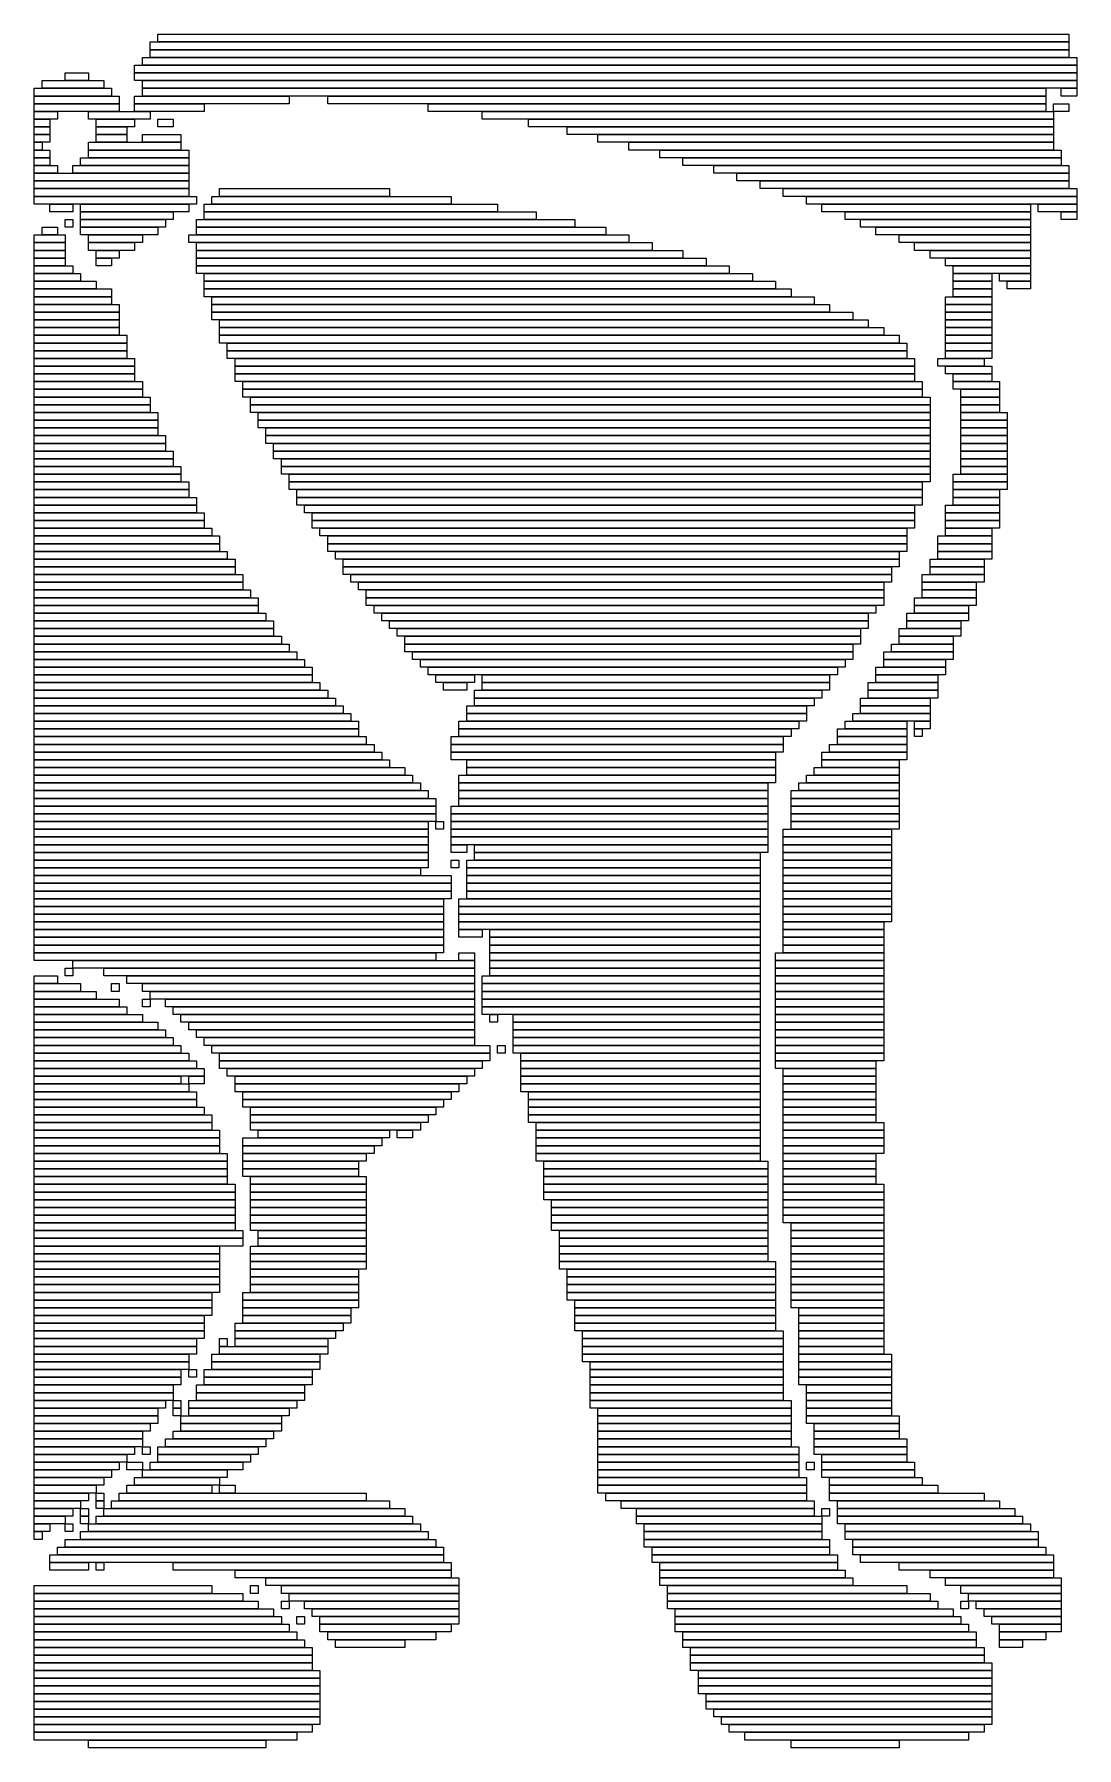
# Model space of a CAD drawing. Extents: x 440 to 575, y 411 to 633.
import ezdxf

# ---------------------------------------------------------------- set-up
doc = ezdxf.new("R2010")
doc.units = 0

msp = doc.modelspace()

# ---------------------------------------------------------------- linework, layer by layer
for p, q in [((456, 633), (574, 633)), ((456, 632), (456, 633)), ((574, 633), (574, 632)), ((455, 632), (574, 632)), ((455, 631), (455, 632)), ((574, 631), (455, 631)), ((455, 631), (574, 631)), ((455, 630), (455, 631)), ((574, 632), (456, 632)), ((574, 632), (574, 631)), ((574, 631), (574, 630)), ((453, 629), (575, 629)), ((453, 628), (453, 629)), ((454, 630), (575, 630)), ((454, 629), (454, 630)), ((575, 629), (454, 629)), ((574, 630), (455, 630)), ((575, 630), (575, 629)), ((575, 629), (575, 628)), ((441, 627), (449, 627)), ((441, 626), (441, 627)), ((444, 628), (447, 628)), ((444, 627), (444, 628)), ((447, 627), (444, 627)), ((447, 628), (447, 627)), ((449, 627), (449, 626)), ((575, 628), (453, 628)), ((453, 628), (575, 628)), ((453, 627), (453, 628)), ((575, 627), (453, 627)), ((454, 627), (575, 627)), ((454, 626), (454, 627)), ((575, 628), (575, 627)), ((575, 627), (575, 626)), ((440, 626), (450, 626)), ((440, 625), (440, 626)), ((450, 625), (440, 625)), ((440, 625), (451, 625)), ((440, 624), (440, 625)), ((451, 624), (440, 624)), ((440, 624), (451, 624)), ((440, 623), (440, 624)), ((449, 626), (441, 626)), ((450, 626), (450, 625)), ((451, 625), (451, 624)), ((451, 624), (451, 623)), ((453, 625), (473, 625)), ((453, 624), (453, 625)), ((473, 624), (453, 624)), ((453, 624), (462, 624)), ((453, 623), (453, 624)), ((575, 626), (454, 626)), ((454, 626), (571, 626)), ((454, 625), (454, 626)), ((571, 625), (454, 625)), ((462, 624), (462, 623)), ((473, 625), (473, 624)), ((478, 625), (571, 625)), ((478, 624), (478, 625)), ((571, 624), (478, 624)), ((491, 624), (571, 624)), ((491, 623), (491, 624)), ((571, 626), (571, 625)), ((571, 625), (571, 624)), ((571, 624), (571, 623)), ((572, 624), (574, 624)), ((572, 623), (572, 624)), ((573, 626), (575, 626)), ((573, 625), (573, 626)), ((575, 625), (573, 625)), ((574, 624), (574, 623)), ((575, 626), (575, 625)), ((451, 623), (440, 623)), ((440, 623), (443, 623)), ((440, 622), (440, 623)), ((443, 622), (440, 622)), ((440, 622), (442, 622)), ((440, 621), (440, 622)), ((442, 622), (442, 621)), ((443, 623), (443, 622)), ((447, 623), (455, 623)), ((447, 622), (447, 623)), ((455, 622), (447, 622)), ((448, 622), (453, 622)), ((448, 621), (448, 622)), ((462, 623), (453, 623)), ((453, 622), (453, 621)), ((455, 623), (455, 622)), ((456, 622), (458, 622)), ((456, 621), (456, 622)), ((458, 622), (458, 621)), ((571, 623), (491, 623)), ((498, 623), (572, 623)), ((498, 622), (498, 623)), ((572, 622), (498, 622)), ((504, 622), (572, 622)), ((504, 621), (504, 622)), ((574, 623), (572, 623)), ((572, 623), (572, 622)), ((572, 622), (572, 621)), ((442, 621), (440, 621)), ((440, 621), (442, 621)), ((440, 620), (440, 621)), ((442, 620), (440, 620)), ((440, 620), (442, 620)), ((440, 619), (440, 620)), ((442, 621), (442, 620)), ((442, 620), (442, 619)), ((453, 621), (448, 621)), ((448, 621), (452, 621)), ((448, 620), (448, 621)), ((452, 620), (448, 620)), ((448, 620), (452, 620)), ((448, 619), (448, 620)), ((452, 621), (452, 620)), ((452, 620), (452, 619)), ((454, 620), (459, 620)), ((454, 619), (454, 620)), ((458, 621), (456, 621)), ((459, 620), (459, 619)), ((572, 621), (504, 621)), ((509, 621), (572, 621)), ((509, 620), (509, 621)), ((572, 620), (509, 620)), ((513, 620), (572, 620)), ((513, 619), (513, 620)), ((572, 621), (572, 620)), ((572, 620), (572, 619)), ((442, 619), (440, 619)), ((440, 619), (441, 619)), ((440, 618), (440, 619)), ((441, 618), (440, 618)), ((440, 618), (442, 618)), ((440, 617), (440, 618)), ((441, 619), (441, 618)), ((442, 618), (442, 617)), ((447, 619), (459, 619)), ((447, 618), (447, 619)), ((459, 618), (447, 618)), ((447, 618), (460, 618)), ((447, 617), (447, 618)), ((452, 619), (448, 619)), ((459, 619), (454, 619)), ((459, 619), (459, 618)), ((460, 618), (460, 617)), ((572, 619), (513, 619)), ((517, 619), (572, 619)), ((517, 618), (517, 619)), ((572, 618), (517, 618)), ((521, 618), (573, 618)), ((521, 617), (521, 618)), ((572, 619), (572, 618)), ((573, 618), (573, 617)), ((442, 617), (440, 617)), ((440, 617), (442, 617)), ((440, 616), (440, 617)), ((442, 616), (440, 616)), ((440, 616), (443, 616)), ((440, 615), (440, 616)), ((443, 615), (440, 615)), ((440, 615), (460, 615)), ((440, 614), (440, 615)), ((442, 617), (442, 616)), ((443, 616), (443, 615)), ((445, 616), (460, 616)), ((445, 615), (445, 616)), ((460, 615), (445, 615)), ((446, 617), (460, 617)), ((446, 616), (446, 617)), ((460, 616), (446, 616)), ((460, 617), (447, 617)), ((460, 617), (460, 616)), ((460, 616), (460, 615)), ((460, 615), (460, 614)), ((573, 617), (521, 617)), ((524, 617), (573, 617)), ((524, 616), (524, 617)), ((573, 616), (524, 616)), ((528, 616), (574, 616)), ((528, 615), (528, 616)), ((574, 615), (528, 615)), ((531, 615), (574, 615)), ((531, 614), (531, 615)), ((573, 617), (573, 616)), ((574, 616), (574, 615)), ((574, 615), (574, 614)), ((460, 614), (440, 614)), ((440, 614), (460, 614)), ((440, 613), (440, 614)), ((460, 613), (440, 613)), ((440, 613), (460, 613)), ((440, 612), (440, 613)), ((460, 614), (460, 613)), ((460, 613), (460, 612)), ((464, 613), (486, 613)), ((464, 612), (464, 613)), ((486, 613), (486, 612)), ((574, 614), (531, 614)), ((534, 614), (574, 614)), ((534, 613), (534, 614)), ((574, 613), (534, 613)), ((537, 613), (575, 613)), ((537, 612), (537, 613)), ((574, 614), (574, 613)), ((575, 613), (575, 612)), ((460, 612), (440, 612)), ((440, 612), (461, 612)), ((440, 611), (440, 612)), ((461, 611), (440, 611)), ((442, 611), (445, 611)), ((442, 610), (442, 611)), ((445, 611), (445, 610)), ((446, 611), (460, 611)), ((446, 610), (446, 611)), ((460, 611), (460, 610)), ((461, 612), (461, 611)), ((462, 611), (500, 611)), ((462, 610), (462, 611)), ((463, 612), (494, 612)), ((463, 611), (463, 612)), ((494, 611), (463, 611)), ((486, 612), (464, 612)), ((494, 612), (494, 611)), ((500, 611), (500, 610)), ((575, 612), (537, 612)), ((540, 612), (575, 612)), ((540, 611), (540, 612)), ((575, 611), (540, 611)), ((542, 611), (569, 611)), ((542, 610), (542, 611)), ((569, 611), (569, 610)), ((570, 611), (575, 611)), ((570, 610), (570, 611)), ((575, 612), (575, 611)), ((575, 611), (575, 610)), ((445, 610), (442, 610)), ((444, 609), (445, 609)), ((444, 608), (444, 609)), ((445, 609), (445, 608)), ((460, 610), (446, 610)), ((446, 610), (458, 610)), ((446, 609), (446, 610)), ((458, 609), (446, 609)), ((446, 609), (457, 609)), ((446, 608), (446, 609)), ((457, 609), (457, 608)), ((458, 610), (458, 609)), ((461, 609), (510, 609)), ((461, 608), (461, 609)), ((500, 610), (462, 610)), ((462, 610), (505, 610)), ((462, 609), (462, 610)), ((505, 609), (462, 609)), ((505, 610), (505, 609)), ((510, 609), (510, 608)), ((569, 610), (542, 610)), ((545, 610), (569, 610)), ((545, 609), (545, 610)), ((569, 609), (545, 609)), ((547, 609), (569, 609)), ((547, 608), (547, 609)), ((569, 610), (569, 609)), ((569, 609), (569, 608)), ((575, 610), (570, 610)), ((573, 610), (575, 610)), ((573, 609), (573, 610)), ((575, 609), (573, 609)), ((575, 610), (575, 609)), ((440, 607), (444, 607)), ((440, 606), (440, 607)), ((441, 608), (443, 608)), ((441, 607), (441, 608)), ((443, 607), (441, 607)), ((443, 608), (443, 607)), ((445, 608), (444, 608)), ((444, 607), (444, 606)), ((457, 608), (446, 608)), ((446, 608), (456, 608)), ((446, 607), (446, 608)), ((456, 607), (446, 607)), ((447, 607), (454, 607)), ((447, 606), (447, 607)), ((454, 607), (454, 606)), ((456, 608), (456, 607)), ((460, 607), (517, 607)), ((460, 606), (460, 607)), ((510, 608), (461, 608)), ((461, 608), (514, 608)), ((461, 607), (461, 608)), ((514, 607), (461, 607)), ((514, 608), (514, 607)), ((517, 607), (517, 606)), ((569, 608), (547, 608)), ((549, 608), (569, 608)), ((549, 607), (549, 608)), ((569, 607), (549, 607)), ((552, 607), (569, 607)), ((552, 606), (552, 607)), ((569, 608), (569, 607)), ((569, 607), (569, 606)), ((444, 606), (440, 606)), ((440, 606), (444, 606)), ((440, 605), (440, 606)), ((444, 605), (440, 605)), ((440, 605), (444, 605)), ((440, 604), (440, 605)), ((444, 604), (440, 604)), ((440, 604), (444, 604)), ((440, 603), (440, 604)), ((444, 606), (444, 605)), ((444, 605), (444, 604)), ((444, 604), (444, 603)), ((454, 606), (447, 606)), ((447, 606), (453, 606)), ((447, 605), (447, 606)), ((453, 605), (447, 605)), ((448, 605), (451, 605)), ((448, 604), (448, 605)), ((451, 604), (448, 604)), ((448, 604), (450, 604)), ((448, 603), (448, 604)), ((450, 604), (450, 603)), ((451, 605), (451, 604)), ((453, 606), (453, 605)), ((517, 606), (460, 606)), ((461, 606), (520, 606)), ((461, 605), (461, 606)), ((520, 605), (461, 605)), ((461, 605), (524, 605)), ((461, 604), (461, 605)), ((524, 604), (461, 604)), ((461, 604), (527, 604)), ((461, 603), (461, 604)), ((520, 606), (520, 605)), ((524, 605), (524, 604)), ((527, 604), (527, 603)), ((569, 606), (552, 606)), ((554, 606), (569, 606)), ((554, 605), (554, 606)), ((569, 605), (554, 605)), ((556, 605), (569, 605)), ((556, 604), (556, 605)), ((569, 604), (556, 604)), ((558, 604), (569, 604)), ((558, 603), (558, 604)), ((569, 606), (569, 605)), ((569, 605), (569, 604)), ((569, 604), (569, 603)), ((444, 603), (440, 603)), ((440, 603), (445, 603)), ((440, 602), (440, 603)), ((445, 602), (440, 602)), ((440, 602), (446, 602)), ((440, 601), (440, 602)), ((445, 603), (445, 602)), ((446, 602), (446, 601)), ((450, 603), (448, 603)), ((527, 603), (461, 603)), ((461, 603), (530, 603)), ((461, 602), (461, 603)), ((530, 602), (461, 602)), ((462, 602), (533, 602)), ((462, 601), (462, 602)), ((530, 603), (530, 602)), ((533, 602), (533, 601)), ((569, 603), (558, 603)), ((559, 603), (569, 603)), ((559, 602), (559, 603)), ((569, 602), (559, 602)), ((559, 602), (564, 602)), ((559, 601), (559, 602)), ((564, 602), (564, 601)), ((565, 602), (569, 602)), ((565, 601), (565, 602)), ((569, 603), (569, 602)), ((569, 602), (569, 601)), ((446, 601), (440, 601)), ((440, 601), (448, 601)), ((440, 600), (440, 601)), ((448, 600), (440, 600)), ((440, 600), (450, 600)), ((440, 599), (440, 600)), ((448, 601), (448, 600)), ((450, 600), (450, 599)), ((533, 601), (462, 601)), ((462, 601), (536, 601)), ((462, 600), (462, 601)), ((536, 600), (462, 600)), ((462, 600), (538, 600)), ((462, 599), (462, 600)), ((536, 601), (536, 600)), ((538, 600), (538, 599)), ((564, 601), (559, 601)), ((559, 601), (564, 601)), ((559, 600), (559, 601)), ((564, 600), (559, 600)), ((559, 600), (564, 600)), ((559, 599), (559, 600)), ((564, 601), (564, 600)), ((564, 600), (564, 599)), ((569, 601), (565, 601)), ((566, 601), (569, 601)), ((566, 600), (566, 601)), ((569, 600), (566, 600)), ((569, 601), (569, 600)), ((450, 599), (440, 599)), ((440, 599), (450, 599)), ((440, 598), (440, 599)), ((450, 598), (440, 598)), ((440, 598), (451, 598)), ((440, 597), (440, 598)), ((450, 599), (450, 598)), ((451, 598), (451, 597)), ((538, 599), (462, 599)), ((463, 599), (541, 599)), ((463, 598), (463, 599)), ((541, 598), (463, 598)), ((463, 598), (543, 598)), ((463, 597), (463, 598)), ((541, 599), (541, 598)), ((543, 598), (543, 597)), ((558, 599), (564, 599)), ((558, 598), (558, 599)), ((564, 598), (558, 598)), ((558, 598), (564, 598)), ((558, 597), (558, 598)), ((564, 599), (559, 599)), ((564, 599), (564, 598)), ((564, 598), (564, 597)), ((451, 597), (440, 597)), ((440, 597), (451, 597)), ((440, 596), (440, 597)), ((451, 596), (440, 596)), ((440, 596), (451, 596)), ((440, 595), (440, 596)), ((451, 595), (440, 595)), ((440, 595), (451, 595)), ((440, 594), (440, 595)), ((451, 597), (451, 596)), ((451, 596), (451, 595)), ((451, 595), (451, 594)), ((543, 597), (463, 597)), ((463, 597), (546, 597)), ((463, 596), (463, 597)), ((546, 596), (463, 596)), ((464, 596), (548, 596)), ((464, 595), (464, 596)), ((548, 595), (464, 595)), ((464, 595), (550, 595)), ((464, 594), (464, 595)), ((546, 597), (546, 596)), ((548, 596), (548, 595)), ((550, 595), (550, 594)), ((564, 597), (558, 597)), ((558, 597), (564, 597)), ((558, 596), (558, 597)), ((564, 596), (558, 596)), ((558, 596), (564, 596)), ((558, 595), (558, 596)), ((564, 595), (558, 595)), ((558, 595), (564, 595)), ((558, 594), (558, 595)), ((564, 597), (564, 596)), ((564, 596), (564, 595)), ((564, 595), (564, 594)), ((451, 594), (440, 594)), ((440, 594), (452, 594)), ((440, 593), (440, 594)), ((452, 593), (440, 593)), ((440, 593), (452, 593)), ((440, 592), (440, 593)), ((452, 594), (452, 593)), ((452, 593), (452, 592)), ((550, 594), (464, 594)), ((464, 594), (552, 594)), ((464, 593), (464, 594)), ((552, 593), (464, 593)), ((465, 593), (553, 593)), ((465, 592), (465, 593)), ((552, 594), (552, 593)), ((553, 593), (553, 592)), ((564, 594), (558, 594)), ((558, 594), (564, 594)), ((558, 593), (558, 594)), ((564, 593), (558, 593)), ((558, 593), (564, 593)), ((558, 592), (558, 593)), ((564, 594), (564, 593)), ((564, 593), (564, 592)), ((452, 592), (440, 592)), ((440, 592), (452, 592)), ((440, 591), (440, 592)), ((452, 591), (440, 591)), ((440, 591), (453, 591)), ((440, 590), (440, 591)), ((452, 592), (452, 591)), ((453, 591), (453, 590)), ((553, 592), (465, 592)), ((465, 592), (553, 592)), ((465, 591), (465, 592)), ((553, 591), (465, 591)), ((466, 591), (554, 591)), ((466, 590), (466, 591)), ((553, 592), (553, 591)), ((554, 591), (554, 590)), ((557, 591), (563, 591)), ((557, 590), (557, 591)), ((564, 592), (558, 592)), ((558, 592), (564, 592)), ((558, 591), (558, 592)), ((564, 591), (558, 591)), ((563, 591), (563, 590)), ((564, 592), (564, 591)), ((453, 590), (440, 590)), ((440, 590), (453, 590)), ((440, 589), (440, 590)), ((453, 589), (440, 589)), ((440, 589), (453, 589)), ((440, 588), (440, 589)), ((453, 590), (453, 589)), ((453, 589), (453, 588)), ((554, 590), (466, 590)), ((466, 590), (554, 590)), ((466, 589), (466, 590)), ((554, 589), (466, 589)), ((466, 589), (554, 589)), ((466, 588), (466, 589)), ((554, 590), (554, 589)), ((554, 589), (554, 588)), ((563, 590), (557, 590)), ((558, 590), (564, 590)), ((558, 589), (558, 590)), ((564, 589), (558, 589)), ((559, 589), (564, 589)), ((559, 588), (559, 589)), ((564, 590), (564, 589)), ((564, 589), (564, 588)), ((453, 588), (440, 588)), ((440, 588), (454, 588)), ((440, 587), (440, 588)), ((454, 587), (440, 587)), ((440, 587), (454, 587)), ((440, 586), (440, 587)), ((454, 588), (454, 587)), ((454, 587), (454, 586)), ((554, 588), (466, 588)), ((467, 588), (555, 588)), ((467, 587), (467, 588)), ((555, 587), (467, 587)), ((467, 587), (555, 587)), ((467, 586), (467, 587)), ((555, 588), (555, 587)), ((555, 587), (555, 586)), ((564, 588), (559, 588)), ((559, 588), (565, 588)), ((559, 587), (559, 588)), ((565, 587), (559, 587)), ((560, 587), (565, 587)), ((560, 586), (560, 587)), ((565, 588), (565, 587)), ((565, 587), (565, 586)), ((454, 586), (440, 586)), ((440, 586), (455, 586)), ((440, 585), (440, 586)), ((455, 585), (440, 585)), ((440, 585), (455, 585)), ((440, 584), (440, 585)), ((455, 584), (440, 584)), ((440, 584), (456, 584)), ((440, 583), (440, 584)), ((455, 586), (455, 585)), ((455, 585), (455, 584)), ((456, 584), (456, 583)), ((555, 586), (467, 586)), ((468, 586), (556, 586)), ((468, 585), (468, 586)), ((556, 585), (468, 585)), ((468, 585), (556, 585)), ((468, 584), (468, 585)), ((556, 584), (468, 584)), ((469, 584), (556, 584)), ((469, 583), (469, 584)), ((556, 586), (556, 585)), ((556, 585), (556, 584)), ((556, 584), (556, 583)), ((565, 586), (560, 586)), ((560, 586), (565, 586)), ((560, 585), (560, 586)), ((565, 585), (560, 585)), ((560, 585), (565, 585)), ((560, 584), (560, 585)), ((565, 584), (560, 584)), ((560, 584), (566, 584)), ((560, 583), (560, 584)), ((565, 586), (565, 585)), ((565, 585), (565, 584)), ((566, 584), (566, 583)), ((456, 583), (440, 583)), ((440, 583), (456, 583)), ((440, 582), (440, 583)), ((456, 582), (440, 582)), ((440, 582), (456, 582)), ((440, 581), (440, 582)), ((456, 583), (456, 582)), ((456, 582), (456, 581)), ((556, 583), (469, 583)), ((469, 583), (556, 583)), ((469, 582), (469, 583)), ((556, 582), (469, 582)), ((470, 582), (556, 582)), ((470, 581), (470, 582)), ((556, 583), (556, 582)), ((556, 582), (556, 581)), ((566, 583), (560, 583)), ((560, 583), (566, 583)), ((560, 582), (560, 583)), ((566, 582), (560, 582)), ((560, 582), (566, 582)), ((560, 581), (560, 582)), ((566, 583), (566, 582)), ((566, 582), (566, 581)), ((456, 581), (440, 581)), ((440, 581), (457, 581)), ((440, 580), (440, 581)), ((457, 580), (440, 580)), ((440, 580), (457, 580)), ((440, 579), (440, 580)), ((457, 581), (457, 580)), ((457, 580), (457, 579)), ((556, 581), (470, 581)), ((470, 581), (556, 581)), ((470, 580), (470, 581)), ((556, 580), (470, 580)), ((471, 580), (556, 580)), ((471, 579), (471, 580)), ((556, 581), (556, 580)), ((556, 580), (556, 579)), ((566, 581), (560, 581)), ((560, 581), (566, 581)), ((560, 580), (560, 581)), ((566, 580), (560, 580)), ((560, 580), (566, 580)), ((560, 579), (560, 580)), ((566, 581), (566, 580)), ((566, 580), (566, 579)), ((457, 579), (440, 579)), ((440, 579), (458, 579)), ((440, 578), (440, 579)), ((458, 578), (440, 578)), ((440, 578), (458, 578)), ((440, 577), (440, 578)), ((458, 579), (458, 578)), ((458, 578), (458, 577)), ((556, 579), (471, 579)), ((471, 579), (556, 579)), ((471, 578), (471, 579)), ((556, 578), (471, 578)), ((472, 578), (556, 578)), ((472, 577), (472, 578)), ((556, 579), (556, 578)), ((556, 578), (556, 577)), ((566, 579), (560, 579)), ((560, 579), (566, 579)), ((560, 578), (560, 579)), ((566, 578), (560, 578)), ((560, 578), (566, 578)), ((560, 577), (560, 578)), ((566, 579), (566, 578)), ((566, 578), (566, 577)), ((458, 577), (440, 577)), ((440, 577), (459, 577)), ((440, 576), (440, 577)), ((459, 576), (440, 576)), ((440, 576), (459, 576)), ((440, 575), (440, 576)), ((459, 575), (440, 575)), ((440, 575), (460, 575)), ((440, 574), (440, 575)), ((459, 577), (459, 576)), ((459, 576), (459, 575)), ((460, 575), (460, 574)), ((556, 577), (472, 577)), ((472, 577), (556, 577)), ((472, 576), (472, 577)), ((556, 576), (472, 576)), ((473, 576), (556, 576)), ((473, 575), (473, 576)), ((556, 575), (473, 575)), ((473, 575), (555, 575)), ((473, 574), (473, 575)), ((555, 575), (555, 574)), ((556, 577), (556, 576)), ((556, 576), (556, 575)), ((559, 576), (566, 576)), ((559, 575), (559, 576)), ((566, 575), (559, 575)), ((559, 575), (566, 575)), ((559, 574), (559, 575)), ((566, 577), (560, 577)), ((560, 577), (566, 577)), ((560, 576), (560, 577)), ((566, 576), (560, 576)), ((566, 577), (566, 576)), ((566, 576), (566, 575)), ((566, 575), (566, 574)), ((460, 574), (440, 574)), ((440, 574), (460, 574)), ((440, 573), (440, 574)), ((460, 573), (440, 573)), ((440, 573), (461, 573)), ((440, 572), (440, 573)), ((460, 574), (460, 573)), ((461, 573), (461, 572)), ((555, 574), (473, 574)), ((474, 574), (555, 574)), ((474, 573), (474, 574)), ((555, 573), (474, 573)), ((474, 573), (555, 573)), ((474, 572), (474, 573)), ((555, 574), (555, 573)), ((555, 573), (555, 572)), ((566, 574), (559, 574)), ((559, 574), (565, 574)), ((559, 573), (559, 574)), ((565, 573), (559, 573)), ((559, 573), (565, 573)), ((559, 572), (559, 573)), ((565, 574), (565, 573)), ((565, 573), (565, 572)), ((461, 572), (440, 572)), ((440, 572), (461, 572)), ((440, 571), (440, 572)), ((461, 571), (440, 571)), ((440, 571), (462, 571)), ((440, 570), (440, 571)), ((461, 572), (461, 571)), ((462, 571), (462, 570)), ((555, 572), (474, 572)), ((475, 572), (554, 572)), ((475, 571), (475, 572)), ((554, 571), (475, 571)), ((476, 571), (554, 571)), ((476, 570), (476, 571)), ((554, 572), (554, 571)), ((554, 571), (554, 570)), ((558, 572), (565, 572)), ((558, 571), (558, 572)), ((565, 571), (558, 571)), ((558, 571), (565, 571)), ((558, 570), (558, 571)), ((565, 572), (559, 572)), ((565, 572), (565, 571)), ((565, 571), (565, 570)), ((462, 570), (440, 570)), ((440, 570), (462, 570)), ((440, 569), (440, 570)), ((462, 569), (440, 569)), ((440, 569), (463, 569)), ((440, 568), (440, 569)), ((462, 570), (462, 569)), ((463, 569), (463, 568)), ((554, 570), (476, 570)), ((476, 570), (554, 570)), ((476, 569), (476, 570)), ((554, 569), (476, 569)), ((477, 569), (553, 569)), ((477, 568), (477, 569)), ((553, 569), (553, 568)), ((554, 570), (554, 569)), ((565, 570), (558, 570)), ((558, 570), (565, 570)), ((558, 569), (558, 570)), ((565, 569), (558, 569)), ((558, 569), (564, 569)), ((558, 568), (558, 569)), ((564, 569), (564, 568)), ((565, 570), (565, 569)), ((463, 568), (440, 568)), ((440, 568), (464, 568)), ((440, 567), (440, 568)), ((464, 567), (440, 567)), ((440, 567), (464, 567)), ((440, 566), (440, 567)), ((464, 568), (464, 567)), ((464, 567), (464, 566)), ((553, 568), (477, 568)), ((478, 568), (553, 568)), ((478, 567), (478, 568)), ((553, 567), (478, 567)), ((478, 567), (553, 567)), ((478, 566), (478, 567)), ((553, 568), (553, 567)), ((553, 567), (553, 566)), ((557, 568), (564, 568)), ((557, 567), (557, 568)), ((564, 567), (557, 567)), ((557, 567), (564, 567)), ((557, 566), (557, 567)), ((564, 568), (558, 568)), ((564, 568), (564, 567)), ((564, 567), (564, 566)), ((464, 566), (440, 566)), ((440, 566), (465, 566)), ((440, 565), (440, 566)), ((465, 565), (440, 565)), ((440, 565), (466, 565)), ((440, 564), (440, 565)), ((466, 564), (440, 564)), ((440, 564), (466, 564)), ((440, 563), (440, 564)), ((465, 566), (465, 565)), ((466, 565), (466, 564)), ((466, 564), (466, 563)), ((553, 566), (478, 566)), ((479, 566), (552, 566)), ((479, 565), (479, 566)), ((552, 565), (479, 565)), ((480, 565), (552, 565)), ((480, 564), (480, 565)), ((552, 564), (480, 564)), ((480, 564), (551, 564)), ((480, 563), (480, 564)), ((551, 564), (551, 563)), ((552, 566), (552, 565)), ((552, 565), (552, 564)), ((556, 565), (563, 565)), ((556, 564), (556, 565)), ((563, 564), (556, 564)), ((556, 564), (563, 564)), ((556, 563), (556, 564)), ((564, 566), (557, 566)), ((557, 566), (564, 566)), ((557, 565), (557, 566)), ((564, 565), (557, 565)), ((563, 565), (563, 564)), ((563, 564), (563, 563)), ((564, 566), (564, 565)), ((466, 563), (440, 563)), ((440, 563), (467, 563)), ((440, 562), (440, 563)), ((467, 562), (440, 562)), ((440, 562), (467, 562)), ((440, 561), (440, 562)), ((467, 563), (467, 562)), ((467, 562), (467, 561)), ((551, 563), (480, 563)), ((481, 563), (551, 563)), ((481, 562), (481, 563)), ((551, 562), (481, 562)), ((482, 562), (550, 562)), ((482, 561), (482, 562)), ((550, 562), (550, 561)), ((551, 563), (551, 562)), ((555, 563), (563, 563)), ((555, 562), (555, 563)), ((563, 562), (555, 562)), ((555, 562), (562, 562)), ((555, 561), (555, 562)), ((563, 563), (556, 563)), ((562, 562), (562, 561)), ((563, 563), (563, 562)), ((467, 561), (440, 561)), ((440, 561), (468, 561)), ((440, 560), (440, 561)), ((468, 560), (440, 560)), ((440, 560), (469, 560)), ((440, 559), (440, 560)), ((468, 561), (468, 560)), ((469, 560), (469, 559)), ((550, 561), (482, 561)), ((483, 561), (550, 561)), ((483, 560), (483, 561)), ((550, 560), (483, 560)), ((483, 560), (550, 560)), ((483, 559), (483, 560)), ((550, 561), (550, 560)), ((550, 560), (550, 559)), ((554, 560), (562, 560)), ((554, 559), (554, 560)), ((562, 561), (555, 561)), ((555, 561), (562, 561)), ((555, 560), (555, 561)), ((562, 560), (555, 560)), ((562, 561), (562, 560)), ((562, 560), (562, 559)), ((469, 559), (440, 559)), ((440, 559), (469, 559)), ((440, 558), (440, 559)), ((469, 558), (440, 558)), ((440, 558), (470, 558)), ((440, 557), (440, 558)), ((469, 559), (469, 558)), ((470, 558), (470, 557)), ((550, 559), (483, 559)), ((484, 559), (549, 559)), ((484, 558), (484, 559)), ((549, 558), (484, 558)), ((485, 558), (548, 558)), ((485, 557), (485, 558)), ((548, 558), (548, 557)), ((549, 559), (549, 558)), ((553, 558), (561, 558)), ((553, 557), (553, 558)), ((562, 559), (554, 559)), ((554, 559), (561, 559)), ((554, 558), (554, 559)), ((561, 558), (554, 558)), ((561, 559), (561, 558)), ((561, 558), (561, 557)), ((470, 557), (440, 557)), ((440, 557), (471, 557)), ((440, 556), (440, 557)), ((471, 556), (440, 556)), ((440, 556), (471, 556)), ((440, 555), (440, 556)), ((471, 557), (471, 556)), ((471, 556), (471, 555)), ((548, 557), (485, 557)), ((486, 557), (548, 557)), ((486, 556), (486, 557)), ((548, 556), (486, 556)), ((487, 556), (547, 556)), ((487, 555), (487, 556)), ((547, 556), (547, 555)), ((548, 557), (548, 556)), ((552, 556), (560, 556)), ((552, 555), (552, 556)), ((561, 557), (553, 557)), ((553, 557), (560, 557)), ((553, 556), (553, 557)), ((560, 556), (553, 556)), ((560, 557), (560, 556)), ((560, 556), (560, 555)), ((471, 555), (440, 555)), ((440, 555), (472, 555)), ((440, 554), (440, 555)), ((472, 554), (440, 554)), ((440, 554), (473, 554)), ((440, 553), (440, 554)), ((473, 553), (440, 553)), ((440, 553), (474, 553)), ((440, 552), (440, 553)), ((472, 555), (472, 554)), ((473, 554), (473, 553)), ((474, 553), (474, 552)), ((547, 555), (487, 555)), ((488, 555), (547, 555)), ((488, 554), (488, 555)), ((547, 554), (488, 554)), ((488, 554), (546, 554)), ((488, 553), (488, 554)), ((546, 553), (488, 553)), ((489, 553), (546, 553)), ((489, 552), (489, 553)), ((546, 554), (546, 553)), ((546, 553), (546, 552)), ((547, 555), (547, 554)), ((550, 553), (559, 553)), ((550, 552), (550, 553)), ((551, 554), (559, 554)), ((551, 553), (551, 554)), ((559, 553), (551, 553)), ((560, 555), (552, 555)), ((552, 555), (559, 555)), ((552, 554), (552, 555)), ((559, 554), (552, 554)), ((559, 555), (559, 554)), ((559, 554), (559, 553)), ((559, 553), (559, 552)), ((474, 552), (440, 552)), ((440, 552), (475, 552)), ((440, 551), (440, 552)), ((475, 551), (440, 551)), ((440, 551), (476, 551)), ((440, 550), (440, 551)), ((475, 552), (475, 551)), ((476, 551), (476, 550)), ((546, 552), (489, 552)), ((490, 552), (545, 552)), ((490, 551), (490, 552)), ((545, 551), (490, 551)), ((491, 551), (544, 551)), ((491, 550), (491, 551)), ((544, 551), (544, 550)), ((545, 552), (545, 551)), ((549, 551), (558, 551)), ((549, 550), (549, 551)), ((559, 552), (550, 552)), ((550, 552), (558, 552)), ((550, 551), (550, 552)), ((558, 551), (550, 551)), ((558, 552), (558, 551)), ((558, 551), (558, 550)), ((476, 550), (440, 550)), ((440, 550), (476, 550)), ((440, 549), (440, 550)), ((476, 549), (440, 549)), ((440, 549), (477, 549)), ((440, 548), (440, 549)), ((476, 550), (476, 549)), ((477, 549), (477, 548)), ((544, 550), (491, 550)), ((492, 550), (497, 550)), ((492, 549), (492, 550)), ((497, 549), (492, 549)), ((493, 549), (496, 549)), ((493, 548), (493, 549)), ((496, 549), (496, 548)), ((497, 550), (497, 549)), ((498, 550), (543, 550)), ((498, 549), (498, 550)), ((543, 549), (498, 549)), ((498, 549), (543, 549)), ((498, 548), (498, 549)), ((543, 550), (543, 549)), ((543, 549), (543, 548)), ((548, 549), (557, 549)), ((548, 548), (548, 549)), ((558, 550), (549, 550)), ((549, 550), (557, 550)), ((549, 549), (549, 550)), ((557, 549), (549, 549)), ((557, 550), (557, 549)), ((557, 549), (557, 548)), ((477, 548), (440, 548)), ((440, 548), (478, 548)), ((440, 547), (440, 548)), ((478, 547), (440, 547)), ((440, 547), (479, 547)), ((440, 546), (440, 547)), ((478, 548), (478, 547)), ((479, 547), (479, 546)), ((496, 548), (493, 548)), ((497, 548), (542, 548)), ((497, 547), (497, 548)), ((542, 547), (497, 547)), ((497, 547), (541, 547)), ((497, 546), (497, 547)), ((543, 548), (498, 548)), ((541, 547), (541, 546)), ((542, 548), (542, 547)), ((547, 547), (556, 547)), ((547, 546), (547, 547)), ((557, 548), (548, 548)), ((548, 548), (557, 548)), ((548, 547), (548, 548)), ((557, 547), (548, 547)), ((556, 547), (556, 546)), ((557, 548), (557, 547)), ((479, 546), (440, 546)), ((440, 546), (480, 546)), ((440, 545), (440, 546)), ((480, 545), (440, 545)), ((440, 545), (481, 545)), ((440, 544), (440, 545)), ((481, 544), (440, 544)), ((440, 544), (482, 544)), ((440, 543), (440, 544)), ((480, 546), (480, 545)), ((481, 545), (481, 544)), ((482, 544), (482, 543)), ((495, 544), (539, 544)), ((495, 543), (495, 544)), ((496, 546), (540, 546)), ((496, 545), (496, 546)), ((540, 545), (496, 545)), ((496, 545), (540, 545)), ((496, 544), (496, 545)), ((540, 544), (496, 544)), ((541, 546), (497, 546)), ((539, 544), (539, 543)), ((540, 546), (540, 545)), ((540, 545), (540, 544)), ((545, 544), (553, 544)), ((545, 543), (545, 544)), ((546, 545), (556, 545)), ((546, 544), (546, 545)), ((556, 544), (546, 544)), ((556, 546), (547, 546)), ((547, 546), (556, 546)), ((547, 545), (547, 546)), ((556, 545), (547, 545)), ((553, 544), (553, 543)), ((554, 544), (556, 544)), ((554, 543), (554, 544)), ((556, 546), (556, 545)), ((556, 545), (556, 544)), ((556, 544), (556, 543)), ((482, 543), (440, 543)), ((440, 543), (482, 543)), ((440, 542), (440, 543)), ((482, 542), (440, 542)), ((440, 542), (483, 542)), ((440, 541), (440, 542)), ((482, 543), (482, 542)), ((483, 542), (483, 541)), ((494, 542), (537, 542)), ((494, 541), (494, 542)), ((539, 543), (495, 543)), ((495, 543), (538, 543)), ((495, 542), (495, 543)), ((538, 542), (495, 542)), ((537, 542), (537, 541)), ((538, 543), (538, 542)), ((544, 543), (553, 543)), ((544, 542), (544, 543)), ((553, 542), (544, 542)), ((544, 542), (553, 542)), ((544, 541), (544, 542)), ((553, 543), (545, 543)), ((553, 543), (553, 542)), ((553, 542), (553, 541)), ((556, 543), (554, 543)), ((554, 543), (555, 543)), ((554, 542), (554, 543)), ((555, 542), (554, 542)), ((555, 543), (555, 542)), ((483, 541), (440, 541)), ((440, 541), (484, 541)), ((440, 540), (440, 541)), ((484, 540), (440, 540)), ((440, 540), (485, 540)), ((440, 539), (440, 540)), ((484, 541), (484, 540)), ((485, 540), (485, 539)), ((537, 541), (494, 541)), ((494, 541), (537, 541)), ((494, 540), (494, 541)), ((537, 540), (494, 540)), ((494, 540), (536, 540)), ((494, 539), (494, 540)), ((536, 540), (536, 539)), ((537, 541), (537, 540)), ((542, 540), (553, 540)), ((542, 539), (542, 540)), ((543, 541), (553, 541)), ((543, 540), (543, 541)), ((553, 540), (543, 540)), ((553, 541), (544, 541)), ((553, 541), (553, 540)), ((553, 540), (553, 539)), ((485, 539), (440, 539)), ((440, 539), (486, 539)), ((440, 538), (440, 539)), ((486, 538), (440, 538)), ((440, 538), (488, 538)), ((440, 537), (440, 538)), ((486, 539), (486, 538)), ((488, 538), (488, 537)), ((536, 539), (494, 539)), ((496, 539), (536, 539)), ((496, 538), (496, 539)), ((536, 538), (496, 538)), ((496, 538), (536, 538)), ((496, 537), (496, 538)), ((536, 539), (536, 538)), ((536, 538), (536, 537)), ((541, 538), (552, 538)), ((541, 537), (541, 538)), ((553, 539), (542, 539)), ((542, 539), (552, 539)), ((542, 538), (542, 539)), ((552, 538), (542, 538)), ((552, 539), (552, 538)), ((552, 538), (552, 537)), ((488, 537), (440, 537)), ((440, 537), (489, 537)), ((440, 536), (440, 537)), ((489, 536), (440, 536)), ((440, 536), (490, 536)), ((440, 535), (440, 536)), ((489, 537), (489, 536)), ((490, 536), (490, 535)), ((495, 537), (536, 537)), ((495, 536), (495, 537)), ((536, 536), (495, 536)), ((495, 536), (535, 536)), ((495, 535), (495, 536)), ((536, 537), (496, 537)), ((535, 536), (535, 535)), ((536, 537), (536, 536)), ((539, 536), (552, 536)), ((539, 535), (539, 536)), ((540, 537), (552, 537)), ((540, 536), (540, 537)), ((552, 536), (540, 536)), ((552, 537), (541, 537)), ((552, 537), (552, 536)), ((552, 536), (552, 535)), ((490, 535), (440, 535)), ((440, 535), (491, 535)), ((440, 534), (440, 535)), ((491, 534), (440, 534)), ((440, 534), (492, 534)), ((440, 533), (440, 534)), ((492, 533), (440, 533)), ((440, 533), (492, 533)), ((440, 532), (440, 533)), ((491, 535), (491, 534)), ((492, 534), (492, 533)), ((492, 533), (492, 532)), ((494, 533), (535, 533)), ((494, 532), (494, 533)), ((535, 535), (495, 535)), ((495, 535), (535, 535)), ((495, 534), (495, 535)), ((535, 534), (495, 534)), ((495, 534), (535, 534)), ((495, 533), (495, 534)), ((535, 533), (495, 533)), ((535, 535), (535, 534)), ((535, 534), (535, 533)), ((535, 533), (535, 532)), ((538, 535), (552, 535)), ((538, 534), (538, 535)), ((552, 534), (538, 534)), ((538, 534), (552, 534)), ((538, 533), (538, 534)), ((552, 533), (538, 533)), ((538, 533), (552, 533)), ((538, 532), (538, 533)), ((552, 535), (539, 535)), ((552, 535), (552, 534)), ((552, 534), (552, 533)), ((552, 533), (552, 532)), ((492, 532), (440, 532)), ((440, 532), (492, 532)), ((440, 531), (440, 532)), ((492, 531), (440, 531)), ((440, 531), (491, 531)), ((440, 530), (440, 531)), ((491, 531), (491, 530)), ((492, 532), (492, 531)), ((492, 531), (493, 531)), ((492, 530), (492, 531)), ((493, 531), (493, 530)), ((535, 532), (494, 532)), ((494, 532), (535, 532)), ((494, 531), (494, 532)), ((535, 531), (494, 531)), ((494, 531), (535, 531)), ((494, 530), (494, 531)), ((535, 532), (535, 531)), ((535, 531), (535, 530)), ((552, 532), (538, 532)), ((538, 532), (552, 532)), ((538, 531), (538, 532)), ((552, 531), (538, 531)), ((538, 531), (552, 531)), ((538, 530), (538, 531)), ((552, 532), (552, 531)), ((552, 531), (552, 530)), ((491, 530), (440, 530)), ((440, 530), (491, 530)), ((440, 529), (440, 530)), ((491, 529), (440, 529)), ((440, 529), (491, 529)), ((440, 528), (440, 529)), ((491, 530), (491, 529)), ((491, 529), (491, 528)), ((493, 530), (492, 530)), ((535, 530), (494, 530)), ((494, 530), (535, 530)), ((494, 529), (494, 530)), ((535, 529), (494, 529)), ((494, 529), (535, 529)), ((494, 528), (494, 529)), ((535, 530), (535, 529)), ((535, 529), (535, 528)), ((537, 530), (551, 530)), ((537, 529), (537, 530)), ((551, 529), (537, 529)), ((537, 529), (551, 529)), ((537, 528), (537, 529)), ((552, 530), (538, 530)), ((551, 530), (551, 529)), ((551, 529), (551, 528)), ((491, 528), (440, 528)), ((440, 528), (491, 528)), ((440, 527), (440, 528)), ((491, 527), (440, 527)), ((440, 527), (491, 527)), ((440, 526), (440, 527)), ((491, 528), (491, 527)), ((491, 527), (491, 526)), ((535, 528), (494, 528)), ((494, 528), (496, 528)), ((494, 527), (494, 528)), ((496, 527), (494, 527)), ((496, 528), (496, 527)), ((497, 528), (535, 528)), ((497, 527), (497, 528)), ((535, 527), (497, 527)), ((497, 527), (534, 527)), ((497, 526), (497, 527)), ((534, 527), (534, 526)), ((535, 528), (535, 527)), ((551, 528), (537, 528)), ((537, 528), (551, 528)), ((537, 527), (537, 528)), ((551, 527), (537, 527)), ((537, 527), (551, 527)), ((537, 526), (537, 527)), ((551, 528), (551, 527)), ((551, 527), (551, 526)), ((491, 526), (440, 526)), ((440, 526), (491, 526)), ((440, 525), (440, 526)), ((491, 525), (440, 525)), ((440, 525), (490, 525)), ((440, 524), (440, 525)), ((490, 524), (440, 524)), ((440, 524), (494, 524)), ((440, 523), (440, 524)), ((490, 525), (490, 524)), ((491, 526), (491, 525)), ((494, 526), (495, 526)), ((494, 525), (494, 526)), ((495, 525), (494, 525)), ((494, 524), (494, 523)), ((495, 526), (495, 525)), ((496, 526), (534, 526)), ((496, 525), (496, 526)), ((534, 525), (496, 525)), ((496, 525), (534, 525)), ((496, 524), (496, 525)), ((534, 524), (496, 524)), ((496, 524), (534, 524)), ((496, 523), (496, 524)), ((534, 526), (497, 526)), ((534, 526), (534, 525)), ((534, 525), (534, 524)), ((534, 524), (534, 523)), ((551, 526), (537, 526)), ((537, 526), (551, 526)), ((537, 525), (537, 526)), ((551, 525), (537, 525)), ((537, 525), (551, 525)), ((537, 524), (537, 525)), ((551, 524), (537, 524)), ((537, 524), (551, 524)), ((537, 523), (537, 524)), ((551, 526), (551, 525)), ((551, 525), (551, 524)), ((551, 524), (551, 523)), ((494, 523), (440, 523)), ((440, 523), (494, 523)), ((440, 522), (440, 523)), ((494, 522), (440, 522)), ((440, 522), (494, 522)), ((440, 521), (440, 522)), ((494, 523), (494, 522)), ((494, 522), (494, 521)), ((534, 523), (496, 523)), ((496, 523), (534, 523)), ((496, 522), (496, 523)), ((534, 522), (496, 522)), ((496, 522), (534, 522)), ((496, 521), (496, 522)), ((534, 523), (534, 522)), ((534, 522), (534, 521)), ((551, 523), (537, 523)), ((537, 523), (551, 523)), ((537, 522), (537, 523)), ((551, 522), (537, 522)), ((537, 522), (551, 522)), ((537, 521), (537, 522)), ((551, 523), (551, 522)), ((551, 522), (551, 521)), ((494, 521), (440, 521)), ((440, 521), (493, 521)), ((440, 520), (440, 521)), ((493, 520), (440, 520)), ((440, 520), (493, 520)), ((440, 519), (440, 520)), ((493, 521), (493, 520)), ((493, 520), (493, 519)), ((495, 521), (534, 521)), ((495, 520), (495, 521)), ((534, 520), (495, 520)), ((495, 520), (534, 520)), ((495, 519), (495, 520)), ((534, 521), (496, 521)), ((534, 521), (534, 520)), ((534, 520), (534, 519)), ((551, 521), (537, 521)), ((537, 521), (551, 521)), ((537, 520), (537, 521)), ((551, 520), (537, 520)), ((537, 520), (551, 520)), ((537, 519), (537, 520)), ((551, 521), (551, 520)), ((551, 520), (551, 519)), ((493, 519), (440, 519)), ((440, 519), (493, 519)), ((440, 518), (440, 519)), ((493, 518), (440, 518)), ((440, 518), (493, 518)), ((440, 517), (440, 518)), ((493, 519), (493, 518)), ((493, 518), (493, 517)), ((534, 519), (495, 519)), ((495, 519), (534, 519)), ((495, 518), (495, 519)), ((534, 518), (495, 518)), ((495, 518), (534, 518)), ((495, 517), (495, 518)), ((534, 519), (534, 518)), ((534, 518), (534, 517)), ((551, 519), (537, 519)), ((537, 519), (551, 519)), ((537, 518), (537, 519)), ((551, 518), (537, 518)), ((537, 518), (550, 518)), ((537, 517), (537, 518)), ((550, 518), (550, 517)), ((551, 519), (551, 518)), ((493, 517), (440, 517)), ((440, 517), (493, 517)), ((440, 516), (440, 517)), ((493, 516), (440, 516)), ((440, 516), (493, 516)), ((440, 515), (440, 516)), ((493, 517), (493, 516)), ((493, 516), (493, 515)), ((534, 517), (495, 517)), ((495, 517), (498, 517)), ((495, 516), (495, 517)), ((498, 516), (495, 516)), ((498, 517), (498, 516)), ((499, 517), (534, 517)), ((499, 516), (499, 517)), ((534, 516), (499, 516)), ((499, 516), (534, 516)), ((499, 515), (499, 516)), ((534, 517), (534, 516)), ((534, 516), (534, 515)), ((550, 517), (537, 517)), ((537, 517), (550, 517)), ((537, 516), (537, 517)), ((550, 516), (537, 516)), ((537, 516), (550, 516)), ((537, 515), (537, 516)), ((550, 517), (550, 516)), ((550, 516), (550, 515)), ((493, 515), (440, 515)), ((440, 515), (493, 515)), ((440, 514), (440, 515)), ((493, 514), (440, 514)), ((440, 514), (492, 514)), ((440, 513), (440, 514)), ((492, 513), (440, 513)), ((445, 513), (497, 513)), ((445, 512), (445, 513)), ((492, 514), (492, 513)), ((493, 515), (493, 514)), ((495, 514), (497, 514)), ((495, 513), (495, 514)), ((497, 513), (495, 513)), ((497, 514), (497, 513)), ((497, 513), (497, 512)), ((534, 515), (499, 515)), ((499, 515), (534, 515)), ((499, 514), (499, 515)), ((534, 514), (499, 514)), ((499, 514), (534, 514)), ((499, 513), (499, 514)), ((534, 513), (499, 513)), ((499, 513), (534, 513)), ((499, 512), (499, 513)), ((534, 515), (534, 514)), ((534, 514), (534, 513)), ((534, 513), (534, 512)), ((536, 514), (550, 514)), ((536, 513), (536, 514)), ((550, 513), (536, 513)), ((536, 513), (550, 513)), ((536, 512), (536, 513)), ((550, 515), (537, 515)), ((537, 515), (550, 515)), ((537, 514), (537, 515)), ((550, 514), (537, 514)), ((550, 515), (550, 514)), ((550, 514), (550, 513)), ((550, 513), (550, 512)), ((440, 511), (443, 511)), ((440, 510), (440, 511)), ((443, 511), (443, 510)), ((444, 512), (445, 512)), ((444, 511), (444, 512)), ((445, 511), (444, 511)), ((497, 512), (445, 512)), ((445, 512), (445, 511)), ((449, 512), (497, 512)), ((449, 511), (449, 512)), ((497, 511), (449, 511)), ((452, 511), (497, 511)), ((452, 510), (452, 511)), ((497, 512), (497, 511)), ((497, 511), (497, 510)), ((498, 511), (534, 511)), ((498, 510), (498, 511)), ((534, 512), (499, 512)), ((499, 512), (534, 512)), ((499, 511), (499, 512)), ((534, 511), (499, 511)), ((534, 512), (534, 511)), ((534, 511), (534, 510)), ((550, 512), (536, 512)), ((536, 512), (550, 512)), ((536, 511), (536, 512)), ((550, 511), (536, 511)), ((536, 511), (550, 511)), ((536, 510), (536, 511)), ((550, 512), (550, 511)), ((550, 511), (550, 510)), ((443, 510), (440, 510)), ((440, 510), (446, 510)), ((440, 509), (440, 510)), ((446, 509), (440, 509)), ((440, 509), (448, 509)), ((440, 508), (440, 509)), ((446, 510), (446, 509)), ((448, 509), (448, 508)), ((450, 510), (451, 510)), ((450, 509), (450, 510)), ((451, 509), (450, 509)), ((451, 510), (451, 509)), ((497, 510), (452, 510)), ((454, 510), (497, 510)), ((454, 509), (454, 510)), ((497, 509), (454, 509)), ((455, 509), (497, 509)), ((455, 508), (455, 509)), ((497, 510), (497, 509)), ((497, 509), (497, 508)), ((534, 510), (498, 510)), ((498, 510), (534, 510)), ((498, 509), (498, 510)), ((534, 509), (498, 509)), ((498, 509), (534, 509)), ((498, 508), (498, 509)), ((534, 510), (534, 509)), ((534, 509), (534, 508)), ((550, 510), (536, 510)), ((536, 510), (550, 510)), ((536, 509), (536, 510)), ((550, 509), (536, 509)), ((536, 509), (550, 509)), ((536, 508), (536, 509)), ((550, 510), (550, 509)), ((550, 509), (550, 508)), ((448, 508), (440, 508)), ((440, 508), (451, 508)), ((440, 507), (440, 508)), ((451, 507), (440, 507)), ((440, 507), (452, 507)), ((440, 506), (440, 507)), ((451, 508), (451, 507)), ((452, 507), (452, 506)), ((454, 508), (455, 508)), ((454, 507), (454, 508)), ((455, 507), (454, 507)), ((497, 508), (455, 508)), ((455, 508), (455, 507)), ((457, 508), (497, 508)), ((457, 507), (457, 508)), ((497, 507), (457, 507)), ((458, 507), (497, 507)), ((458, 506), (458, 507)), ((497, 508), (497, 507)), ((497, 507), (497, 506)), ((534, 508), (498, 508)), ((498, 508), (534, 508)), ((498, 507), (498, 508)), ((534, 507), (498, 507)), ((498, 507), (534, 507)), ((498, 506), (498, 507)), ((534, 508), (534, 507)), ((534, 507), (534, 506)), ((550, 508), (536, 508)), ((536, 508), (550, 508)), ((536, 507), (536, 508)), ((550, 507), (536, 507)), ((536, 507), (550, 507)), ((536, 506), (536, 507)), ((550, 508), (550, 507)), ((550, 507), (550, 506)), ((452, 506), (440, 506)), ((440, 506), (454, 506)), ((440, 505), (440, 506)), ((454, 505), (440, 505)), ((440, 505), (456, 505)), ((440, 504), (440, 505)), ((456, 504), (440, 504)), ((440, 504), (457, 504)), ((440, 503), (440, 504)), ((454, 506), (454, 505)), ((456, 505), (456, 504)), ((457, 504), (457, 503)), ((497, 506), (458, 506)), ((459, 506), (497, 506)), ((459, 505), (459, 506)), ((497, 505), (459, 505)), ((460, 505), (497, 505)), ((460, 504), (460, 505)), ((497, 504), (460, 504)), ((461, 504), (497, 504)), ((461, 503), (461, 504)), ((497, 506), (497, 505)), ((497, 505), (497, 504)), ((497, 504), (497, 503)), ((534, 506), (498, 506)), ((499, 506), (500, 506)), ((499, 505), (499, 506)), ((500, 505), (499, 505)), ((500, 506), (500, 505)), ((502, 506), (534, 506)), ((502, 505), (502, 506)), ((534, 505), (502, 505)), ((502, 505), (534, 505)), ((502, 504), (502, 505)), ((534, 504), (502, 504)), ((502, 504), (534, 504)), ((502, 503), (502, 504)), ((534, 506), (534, 505)), ((534, 505), (534, 504)), ((534, 504), (534, 503)), ((550, 506), (536, 506)), ((536, 506), (550, 506)), ((536, 505), (536, 506)), ((550, 505), (536, 505)), ((536, 505), (550, 505)), ((536, 504), (536, 505)), ((550, 504), (536, 504)), ((536, 504), (550, 504)), ((536, 503), (536, 504)), ((550, 506), (550, 505)), ((550, 505), (550, 504)), ((550, 504), (550, 503)), ((457, 503), (440, 503)), ((440, 503), (458, 503)), ((440, 502), (440, 503)), ((458, 502), (440, 502)), ((440, 502), (459, 502)), ((440, 501), (440, 502)), ((458, 503), (458, 502)), ((459, 502), (459, 501)), ((497, 503), (461, 503)), ((462, 503), (497, 503)), ((462, 502), (462, 503)), ((497, 502), (462, 502)), ((463, 502), (499, 502)), ((463, 501), (463, 502)), ((497, 503), (497, 502)), ((499, 502), (499, 501)), ((500, 502), (501, 502)), ((500, 501), (500, 502)), ((501, 502), (501, 501)), ((534, 503), (502, 503)), ((502, 503), (534, 503)), ((502, 502), (502, 503)), ((534, 502), (502, 502)), ((502, 502), (534, 502)), ((502, 501), (502, 502)), ((534, 503), (534, 502)), ((534, 502), (534, 501)), ((550, 503), (536, 503)), ((536, 503), (550, 503)), ((536, 502), (536, 503)), ((550, 502), (536, 502)), ((536, 502), (550, 502)), ((536, 501), (536, 502)), ((550, 503), (550, 502)), ((550, 502), (550, 501)), ((459, 501), (440, 501)), ((440, 501), (460, 501)), ((440, 500), (440, 501)), ((460, 500), (440, 500)), ((440, 500), (461, 500)), ((440, 499), (440, 500)), ((460, 501), (460, 500)), ((461, 500), (461, 499)), ((499, 501), (463, 501)), ((464, 501), (499, 501)), ((464, 500), (464, 501)), ((499, 500), (464, 500)), ((464, 500), (498, 500)), ((464, 499), (464, 500)), ((498, 500), (498, 499)), ((499, 501), (499, 500)), ((501, 501), (500, 501)), ((534, 501), (502, 501)), ((503, 501), (534, 501)), ((503, 500), (503, 501)), ((534, 500), (503, 500)), ((503, 500), (534, 500)), ((503, 499), (503, 500)), ((534, 501), (534, 500)), ((534, 500), (534, 499)), ((550, 501), (536, 501)), ((536, 501), (550, 501)), ((536, 500), (536, 501)), ((550, 500), (536, 500)), ((536, 500), (549, 500)), ((536, 499), (536, 500)), ((549, 500), (549, 499)), ((550, 501), (550, 500)), ((461, 499), (440, 499)), ((440, 499), (462, 499)), ((440, 498), (440, 499)), ((462, 498), (440, 498)), ((440, 498), (459, 498)), ((440, 497), (440, 498)), ((459, 498), (459, 497)), ((460, 498), (462, 498)), ((460, 497), (460, 498)), ((462, 499), (462, 498)), ((462, 498), (462, 497)), ((498, 499), (464, 499)), ((465, 499), (497, 499)), ((465, 498), (465, 499)), ((497, 498), (465, 498)), ((466, 498), (496, 498)), ((466, 497), (466, 498)), ((496, 498), (496, 497)), ((497, 499), (497, 498)), ((534, 499), (503, 499)), ((503, 499), (534, 499)), ((503, 498), (503, 499)), ((534, 498), (503, 498)), ((503, 498), (534, 498)), ((503, 497), (503, 498)), ((534, 499), (534, 498)), ((534, 498), (534, 497)), ((549, 499), (536, 499)), ((537, 499), (549, 499)), ((537, 498), (537, 499)), ((549, 498), (537, 498)), ((537, 498), (549, 498)), ((537, 497), (537, 498)), ((549, 499), (549, 498)), ((549, 498), (549, 497)), ((459, 497), (440, 497)), ((440, 497), (460, 497)), ((440, 496), (440, 497)), ((460, 496), (440, 496)), ((440, 496), (461, 496)), ((440, 495), (440, 496)), ((462, 497), (460, 497)), ((460, 497), (460, 496)), ((461, 496), (461, 495)), ((496, 497), (466, 497)), ((466, 497), (495, 497)), ((466, 496), (466, 497)), ((495, 496), (466, 496)), ((467, 496), (494, 496)), ((467, 495), (467, 496)), ((494, 496), (494, 495)), ((495, 497), (495, 496)), ((534, 497), (503, 497)), ((503, 497), (534, 497)), ((503, 496), (503, 497)), ((534, 496), (503, 496)), ((504, 496), (534, 496)), ((504, 495), (504, 496)), ((534, 497), (534, 496)), ((534, 496), (534, 495)), ((549, 497), (537, 497)), ((537, 497), (549, 497)), ((537, 496), (537, 497)), ((549, 496), (537, 496)), ((537, 496), (549, 496)), ((537, 495), (537, 496)), ((549, 497), (549, 496)), ((549, 496), (549, 495)), ((461, 495), (440, 495)), ((440, 495), (461, 495)), ((440, 494), (440, 495)), ((461, 494), (440, 494)), ((440, 494), (462, 494)), ((440, 493), (440, 494)), ((462, 493), (440, 493)), ((440, 493), (463, 493)), ((440, 492), (440, 493)), ((461, 495), (461, 494)), ((462, 494), (462, 493)), ((463, 493), (463, 492)), ((494, 495), (467, 495)), ((467, 495), (493, 495)), ((467, 494), (467, 495)), ((493, 494), (467, 494)), ((468, 494), (492, 494)), ((468, 493), (468, 494)), ((492, 493), (468, 493)), ((468, 493), (491, 493)), ((468, 492), (468, 493)), ((491, 493), (491, 492)), ((492, 494), (492, 493)), ((493, 495), (493, 494)), ((534, 495), (504, 495)), ((504, 495), (534, 495)), ((504, 494), (504, 495)), ((534, 494), (504, 494)), ((504, 494), (534, 494)), ((504, 493), (504, 494)), ((534, 493), (504, 493)), ((504, 493), (534, 493)), ((504, 492), (504, 493)), ((534, 495), (534, 494)), ((534, 494), (534, 493)), ((534, 493), (534, 492)), ((549, 495), (537, 495)), ((537, 495), (549, 495)), ((537, 494), (537, 495)), ((549, 494), (537, 494)), ((537, 494), (549, 494)), ((537, 493), (537, 494)), ((549, 493), (537, 493)), ((537, 493), (549, 493)), ((537, 492), (537, 493)), ((549, 495), (549, 494)), ((549, 494), (549, 493)), ((549, 493), (549, 492)), ((463, 492), (440, 492)), ((440, 492), (463, 492)), ((440, 491), (440, 492)), ((463, 491), (440, 491)), ((440, 491), (464, 491)), ((440, 490), (440, 491)), ((463, 492), (463, 491)), ((464, 491), (464, 490)), ((491, 492), (468, 492)), ((468, 492), (490, 492)), ((468, 491), (468, 492)), ((490, 491), (468, 491)), ((469, 491), (486, 491)), ((469, 490), (469, 491)), ((486, 491), (486, 490)), ((487, 491), (489, 491)), ((487, 490), (487, 491)), ((489, 491), (489, 490)), ((490, 492), (490, 491)), ((534, 492), (504, 492)), ((505, 492), (534, 492)), ((505, 491), (505, 492)), ((534, 491), (505, 491)), ((505, 491), (534, 491)), ((505, 490), (505, 491)), ((534, 492), (534, 491)), ((534, 491), (534, 490)), ((549, 492), (537, 492)), ((537, 492), (550, 492)), ((537, 491), (537, 492)), ((550, 491), (537, 491)), ((537, 491), (550, 491)), ((537, 490), (537, 491)), ((550, 492), (550, 491)), ((550, 491), (550, 490)), ((464, 490), (440, 490)), ((440, 490), (464, 490)), ((440, 489), (440, 490)), ((464, 489), (440, 489)), ((440, 489), (464, 489)), ((440, 488), (440, 489)), ((464, 490), (464, 489)), ((464, 489), (464, 488)), ((467, 490), (485, 490)), ((467, 489), (467, 490)), ((485, 489), (467, 489)), ((467, 489), (484, 489)), ((467, 488), (467, 489)), ((486, 490), (469, 490)), ((484, 489), (484, 488)), ((485, 490), (485, 489)), ((489, 490), (487, 490)), ((534, 490), (505, 490)), ((505, 490), (534, 490)), ((505, 489), (505, 490)), ((534, 489), (505, 489)), ((505, 489), (534, 489)), ((505, 488), (505, 489)), ((534, 490), (534, 489)), ((534, 489), (534, 488)), ((550, 490), (537, 490)), ((537, 490), (550, 490)), ((537, 489), (537, 490)), ((550, 489), (537, 489)), ((537, 489), (550, 489)), ((537, 488), (537, 489)), ((550, 490), (550, 489)), ((550, 489), (550, 488)), ((464, 488), (440, 488)), ((440, 488), (465, 488)), ((440, 487), (440, 488)), ((465, 487), (440, 487)), ((440, 487), (465, 487)), ((440, 486), (440, 487)), ((465, 488), (465, 487)), ((465, 487), (465, 486)), ((484, 488), (467, 488)), ((467, 488), (483, 488)), ((467, 487), (467, 488)), ((483, 487), (467, 487)), ((467, 487), (482, 487)), ((467, 486), (467, 487)), ((482, 487), (482, 486)), ((483, 488), (483, 487)), ((534, 488), (505, 488)), ((505, 488), (534, 488)), ((505, 487), (505, 488)), ((534, 487), (505, 487)), ((506, 487), (535, 487)), ((506, 486), (506, 487)), ((534, 488), (534, 487)), ((535, 487), (535, 486)), ((550, 488), (537, 488)), ((537, 488), (549, 488)), ((537, 487), (537, 488)), ((549, 487), (537, 487)), ((537, 487), (549, 487)), ((537, 486), (537, 487)), ((549, 488), (549, 487)), ((549, 487), (549, 486)), ((465, 486), (440, 486)), ((440, 486), (465, 486)), ((440, 485), (440, 486)), ((465, 485), (440, 485)), ((440, 485), (465, 485)), ((440, 484), (440, 485)), ((465, 484), (440, 484)), ((440, 484), (466, 484)), ((440, 483), (440, 484)), ((465, 486), (465, 485)), ((465, 485), (465, 484)), ((466, 484), (466, 483)), ((482, 486), (467, 486)), ((467, 486), (482, 486)), ((467, 485), (467, 486)), ((482, 485), (467, 485)), ((468, 485), (483, 485)), ((468, 484), (468, 485)), ((483, 484), (468, 484)), ((468, 484), (483, 484)), ((468, 483), (468, 484)), ((482, 486), (482, 485)), ((483, 485), (483, 484)), ((483, 484), (483, 483)), ((535, 486), (506, 486)), ((506, 486), (535, 486)), ((506, 485), (506, 486)), ((535, 485), (506, 485)), ((506, 485), (535, 485)), ((506, 484), (506, 485)), ((535, 484), (506, 484)), ((506, 484), (535, 484)), ((506, 483), (506, 484)), ((535, 486), (535, 485)), ((535, 485), (535, 484)), ((535, 484), (535, 483)), ((549, 486), (537, 486)), ((537, 486), (549, 486)), ((537, 485), (537, 486)), ((549, 485), (537, 485)), ((537, 485), (549, 485)), ((537, 484), (537, 485)), ((549, 484), (537, 484)), ((537, 484), (550, 484)), ((537, 483), (537, 484)), ((549, 486), (549, 485)), ((549, 485), (549, 484)), ((550, 484), (550, 483)), ((466, 483), (440, 483)), ((440, 483), (466, 483)), ((440, 482), (440, 483)), ((466, 482), (440, 482)), ((440, 482), (466, 482)), ((440, 481), (440, 482)), ((466, 483), (466, 482)), ((466, 482), (466, 481)), ((483, 483), (468, 483)), ((468, 483), (483, 483)), ((468, 482), (468, 483)), ((483, 482), (468, 482)), ((468, 482), (483, 482)), ((468, 481), (468, 482)), ((483, 483), (483, 482)), ((483, 482), (483, 481)), ((535, 483), (506, 483)), ((506, 483), (535, 483)), ((506, 482), (506, 483)), ((535, 482), (506, 482)), ((507, 482), (535, 482)), ((507, 481), (507, 482)), ((535, 483), (535, 482)), ((535, 482), (535, 481)), ((550, 483), (537, 483)), ((537, 483), (550, 483)), ((537, 482), (537, 483)), ((550, 482), (537, 482)), ((537, 482), (550, 482)), ((537, 481), (537, 482)), ((550, 483), (550, 482)), ((550, 482), (550, 481)), ((466, 481), (440, 481)), ((440, 481), (466, 481)), ((440, 480), (440, 481)), ((466, 480), (440, 480)), ((440, 480), (466, 480)), ((440, 479), (440, 480)), ((466, 481), (466, 480)), ((466, 480), (466, 479)), ((483, 481), (468, 481)), ((468, 481), (483, 481)), ((468, 480), (468, 481)), ((483, 480), (468, 480)), ((468, 480), (483, 480)), ((468, 479), (468, 480)), ((483, 481), (483, 480)), ((483, 480), (483, 479)), ((535, 481), (507, 481)), ((507, 481), (535, 481)), ((507, 480), (507, 481)), ((535, 480), (507, 480)), ((507, 480), (535, 480)), ((507, 479), (507, 480)), ((535, 481), (535, 480)), ((535, 480), (535, 479)), ((550, 481), (537, 481)), ((537, 481), (550, 481)), ((537, 480), (537, 481)), ((550, 480), (537, 480)), ((537, 480), (550, 480)), ((537, 479), (537, 480)), ((550, 481), (550, 480)), ((550, 480), (550, 479)), ((466, 479), (440, 479)), ((440, 479), (466, 479)), ((440, 478), (440, 479)), ((466, 478), (440, 478)), ((440, 478), (467, 478)), ((440, 477), (440, 478)), ((466, 479), (466, 478)), ((467, 478), (467, 477)), ((483, 479), (468, 479)), ((468, 479), (483, 479)), ((468, 478), (468, 479)), ((483, 478), (468, 478)), ((469, 478), (483, 478)), ((469, 477), (469, 478)), ((483, 479), (483, 478)), ((483, 478), (483, 477)), ((535, 479), (507, 479)), ((507, 479), (535, 479)), ((507, 478), (507, 479)), ((535, 478), (507, 478)), ((508, 478), (535, 478)), ((508, 477), (508, 478)), ((535, 479), (535, 478)), ((535, 478), (535, 477)), ((550, 479), (537, 479)), ((538, 479), (550, 479)), ((538, 478), (538, 479)), ((550, 478), (538, 478)), ((538, 478), (550, 478)), ((538, 477), (538, 478)), ((550, 479), (550, 478)), ((550, 478), (550, 477)), ((467, 477), (440, 477)), ((440, 477), (467, 477)), ((440, 476), (440, 477)), ((467, 476), (440, 476)), ((440, 476), (464, 476)), ((440, 475), (440, 476)), ((464, 476), (464, 475)), ((467, 477), (467, 476)), ((468, 476), (483, 476)), ((468, 475), (468, 476)), ((483, 477), (469, 477)), ((469, 477), (483, 477)), ((469, 476), (469, 477)), ((483, 476), (469, 476)), ((483, 477), (483, 476)), ((483, 476), (483, 475)), ((535, 477), (508, 477)), ((508, 477), (535, 477)), ((508, 476), (508, 477)), ((535, 476), (508, 476)), ((508, 476), (535, 476)), ((508, 475), (508, 476)), ((535, 477), (535, 476)), ((535, 476), (535, 475)), ((550, 477), (538, 477)), ((538, 477), (550, 477)), ((538, 476), (538, 477)), ((550, 476), (538, 476)), ((538, 476), (550, 476)), ((538, 475), (538, 476)), ((550, 477), (550, 476)), ((550, 476), (550, 475)), ((464, 475), (440, 475)), ((440, 475), (464, 475)), ((440, 474), (440, 475)), ((464, 474), (440, 474)), ((440, 474), (464, 474)), ((440, 473), (440, 474)), ((464, 473), (440, 473)), ((440, 473), (464, 473)), ((440, 472), (440, 473)), ((464, 475), (464, 474)), ((464, 474), (464, 473)), ((464, 473), (464, 472)), ((483, 475), (468, 475)), ((468, 475), (483, 475)), ((468, 474), (468, 475)), ((483, 474), (468, 474)), ((468, 474), (483, 474)), ((468, 473), (468, 474)), ((483, 473), (468, 473)), ((468, 473), (482, 473)), ((468, 472), (468, 473)), ((482, 473), (482, 472)), ((483, 475), (483, 474)), ((483, 474), (483, 473)), ((535, 475), (508, 475)), ((508, 475), (535, 475)), ((508, 474), (508, 475)), ((535, 474), (508, 474)), ((508, 474), (536, 474)), ((508, 473), (508, 474)), ((536, 473), (508, 473)), ((509, 473), (536, 473)), ((509, 472), (509, 473)), ((535, 475), (535, 474)), ((536, 474), (536, 473)), ((536, 473), (536, 472)), ((550, 475), (538, 475)), ((538, 475), (550, 475)), ((538, 474), (538, 475)), ((550, 474), (538, 474)), ((538, 474), (550, 474)), ((538, 473), (538, 474)), ((550, 473), (538, 473)), ((538, 473), (550, 473)), ((538, 472), (538, 473)), ((550, 475), (550, 474)), ((550, 474), (550, 473)), ((550, 473), (550, 472)), ((464, 472), (440, 472)), ((440, 472), (464, 472)), ((440, 471), (440, 472)), ((464, 471), (440, 471)), ((440, 471), (464, 471)), ((440, 470), (440, 471)), ((464, 472), (464, 471)), ((464, 471), (464, 470)), ((482, 472), (468, 472)), ((468, 472), (482, 472)), ((468, 471), (468, 472)), ((482, 471), (468, 471)), ((468, 471), (482, 471)), ((468, 470), (468, 471)), ((482, 472), (482, 471)), ((482, 471), (482, 470)), ((536, 472), (509, 472)), ((509, 472), (536, 472)), ((509, 471), (509, 472)), ((536, 471), (509, 471)), ((509, 471), (536, 471)), ((509, 470), (509, 471)), ((536, 472), (536, 471)), ((536, 471), (536, 470)), ((550, 472), (538, 472)), ((538, 472), (550, 472)), ((538, 471), (538, 472)), ((550, 471), (538, 471)), ((538, 471), (550, 471)), ((538, 470), (538, 471)), ((550, 472), (550, 471)), ((550, 471), (550, 470)), ((464, 470), (440, 470)), ((440, 470), (463, 470)), ((440, 469), (440, 470)), ((463, 469), (440, 469)), ((440, 469), (463, 469)), ((440, 468), (440, 469)), ((463, 470), (463, 469)), ((463, 469), (463, 468)), ((467, 470), (482, 470)), ((467, 469), (467, 470)), ((482, 469), (467, 469)), ((467, 469), (482, 469)), ((467, 468), (467, 469)), ((482, 470), (468, 470)), ((482, 470), (482, 469)), ((482, 469), (482, 468)), ((536, 470), (509, 470)), ((509, 470), (536, 470)), ((509, 469), (509, 470)), ((536, 469), (509, 469)), ((510, 469), (536, 469)), ((510, 468), (510, 469)), ((536, 470), (536, 469)), ((536, 469), (536, 468)), ((550, 470), (538, 470)), ((538, 470), (550, 470)), ((538, 469), (538, 470)), ((550, 469), (538, 469)), ((538, 469), (550, 469)), ((538, 468), (538, 469)), ((550, 470), (550, 469)), ((550, 469), (550, 468)), ((463, 468), (440, 468)), ((440, 468), (463, 468)), ((440, 467), (440, 468)), ((463, 467), (440, 467)), ((440, 467), (462, 467)), ((440, 466), (440, 467)), ((462, 467), (462, 466)), ((463, 468), (463, 467)), ((482, 468), (467, 468)), ((467, 468), (481, 468)), ((467, 467), (467, 468)), ((481, 467), (467, 467)), ((467, 467), (481, 467)), ((467, 466), (467, 467)), ((481, 468), (481, 467)), ((481, 467), (481, 466)), ((536, 468), (510, 468)), ((510, 468), (536, 468)), ((510, 467), (510, 468)), ((536, 467), (510, 467)), ((510, 467), (536, 467)), ((510, 466), (510, 467)), ((536, 468), (536, 467)), ((536, 467), (536, 466)), ((550, 468), (538, 468)), ((539, 468), (550, 468)), ((539, 467), (539, 468)), ((550, 467), (539, 467)), ((539, 467), (550, 467)), ((539, 466), (539, 467)), ((550, 468), (550, 467)), ((550, 467), (550, 466)), ((462, 466), (440, 466)), ((440, 466), (462, 466)), ((440, 465), (440, 466)), ((462, 465), (440, 465)), ((440, 465), (462, 465)), ((440, 464), (440, 465)), ((462, 464), (440, 464)), ((440, 464), (461, 464)), ((440, 463), (440, 464)), ((461, 464), (461, 463)), ((462, 466), (462, 465)), ((462, 465), (462, 464)), ((464, 464), (465, 464)), ((464, 463), (464, 464)), ((465, 464), (465, 463)), ((466, 466), (480, 466)), ((466, 465), (466, 466)), ((480, 465), (466, 465)), ((466, 465), (479, 465)), ((466, 464), (466, 465)), ((479, 464), (466, 464)), ((466, 464), (478, 464)), ((466, 463), (466, 464)), ((481, 466), (467, 466)), ((478, 464), (478, 463)), ((479, 465), (479, 464)), ((480, 466), (480, 465)), ((536, 466), (510, 466)), ((510, 466), (536, 466)), ((510, 465), (510, 466)), ((536, 465), (510, 465)), ((511, 465), (537, 465)), ((511, 464), (511, 465)), ((537, 464), (511, 464)), ((511, 464), (537, 464)), ((511, 463), (511, 464)), ((536, 466), (536, 465)), ((537, 465), (537, 464)), ((537, 464), (537, 463)), ((550, 466), (539, 466)), ((539, 466), (550, 466)), ((539, 465), (539, 466)), ((550, 465), (539, 465)), ((539, 465), (550, 465)), ((539, 464), (539, 465)), ((550, 464), (539, 464)), ((539, 464), (550, 464)), ((539, 463), (539, 464)), ((550, 466), (550, 465)), ((550, 465), (550, 464)), ((550, 464), (550, 463)), ((461, 463), (440, 463)), ((440, 463), (461, 463)), ((440, 462), (440, 463)), ((461, 462), (440, 462)), ((440, 462), (460, 462)), ((440, 461), (440, 462)), ((460, 462), (460, 461)), ((461, 463), (461, 462)), ((463, 462), (477, 462)), ((463, 461), (463, 462)), ((465, 463), (464, 463)), ((464, 463), (478, 463)), ((464, 462), (464, 463)), ((478, 462), (464, 462)), ((478, 463), (466, 463)), ((477, 462), (477, 461)), ((478, 463), (478, 462)), ((537, 463), (511, 463)), ((511, 463), (537, 463)), ((511, 462), (511, 463)), ((537, 462), (511, 462)), ((511, 462), (537, 462)), ((511, 461), (511, 462)), ((537, 463), (537, 462)), ((537, 462), (537, 461)), ((550, 463), (539, 463)), ((539, 463), (550, 463)), ((539, 462), (539, 463)), ((550, 462), (539, 462)), ((539, 462), (551, 462)), ((539, 461), (539, 462)), ((550, 463), (550, 462)), ((551, 462), (551, 461)), ((460, 461), (440, 461)), ((440, 461), (460, 461)), ((440, 460), (440, 461)), ((460, 460), (440, 460)), ((440, 460), (459, 460)), ((440, 459), (440, 460)), ((459, 460), (459, 459)), ((460, 461), (460, 460)), ((460, 460), (461, 460)), ((460, 459), (460, 460)), ((461, 460), (461, 459)), ((462, 460), (476, 460)), ((462, 459), (462, 460)), ((477, 461), (463, 461)), ((463, 461), (477, 461)), ((463, 460), (463, 461)), ((477, 460), (463, 460)), ((476, 460), (476, 459)), ((477, 461), (477, 460)), ((537, 461), (511, 461)), ((512, 461), (537, 461)), ((512, 460), (512, 461)), ((537, 460), (512, 460)), ((512, 460), (537, 460)), ((512, 459), (512, 460)), ((537, 461), (537, 460)), ((537, 460), (537, 459)), ((551, 461), (539, 461)), ((539, 461), (551, 461)), ((539, 460), (539, 461)), ((551, 460), (539, 460)), ((539, 460), (551, 460)), ((539, 459), (539, 460)), ((551, 461), (551, 460)), ((551, 460), (551, 459)), ((459, 459), (440, 459)), ((440, 459), (459, 459)), ((440, 458), (440, 459)), ((459, 458), (440, 458)), ((440, 458), (458, 458)), ((440, 457), (440, 458)), ((458, 458), (458, 457)), ((459, 459), (459, 458)), ((461, 459), (460, 459)), ((461, 458), (475, 458)), ((461, 457), (461, 458)), ((476, 459), (462, 459)), ((462, 459), (476, 459)), ((462, 458), (462, 459)), ((476, 458), (462, 458)), ((475, 458), (475, 457)), ((476, 459), (476, 458)), ((537, 459), (512, 459)), ((512, 459), (537, 459)), ((512, 458), (512, 459)), ((537, 458), (512, 458)), ((512, 458), (537, 458)), ((512, 457), (512, 458)), ((537, 459), (537, 458)), ((537, 458), (537, 457)), ((551, 459), (539, 459)), ((539, 459), (551, 459)), ((539, 458), (539, 459)), ((551, 458), (539, 458)), ((540, 458), (551, 458)), ((540, 457), (540, 458)), ((551, 459), (551, 458)), ((551, 458), (551, 457)), ((458, 457), (440, 457)), ((440, 457), (458, 457)), ((440, 456), (440, 457)), ((458, 456), (440, 456)), ((440, 456), (457, 456)), ((440, 455), (440, 456)), ((457, 456), (457, 455)), ((458, 457), (458, 456)), ((458, 456), (459, 456)), ((458, 455), (458, 456)), ((459, 456), (459, 455)), ((460, 456), (474, 456)), ((460, 455), (460, 456)), ((475, 457), (461, 457)), ((461, 457), (475, 457)), ((461, 456), (461, 457)), ((475, 456), (461, 456)), ((474, 456), (474, 455)), ((475, 457), (475, 456)), ((537, 457), (512, 457)), ((512, 457), (537, 457)), ((512, 456), (512, 457)), ((537, 456), (512, 456)), ((512, 456), (538, 456)), ((512, 455), (512, 456)), ((537, 457), (537, 456)), ((538, 456), (538, 455)), ((551, 457), (540, 457)), ((540, 457), (551, 457)), ((540, 456), (540, 457)), ((551, 456), (540, 456)), ((540, 456), (551, 456)), ((540, 455), (540, 456)), ((551, 457), (551, 456)), ((551, 456), (551, 455)), ((457, 455), (440, 455)), ((440, 455), (456, 455)), ((440, 454), (440, 455)), ((456, 454), (440, 454)), ((440, 454), (456, 454)), ((440, 453), (440, 454)), ((456, 453), (440, 453)), ((440, 453), (455, 453)), ((440, 452), (440, 453)), ((455, 453), (455, 452)), ((456, 455), (456, 454)), ((456, 454), (456, 453)), ((459, 455), (458, 455)), ((458, 455), (459, 455)), ((458, 454), (458, 455)), ((459, 454), (458, 454)), ((459, 455), (459, 454)), ((459, 454), (472, 454)), ((459, 453), (459, 454)), ((472, 453), (459, 453)), ((459, 453), (472, 453)), ((459, 452), (459, 453)), ((474, 455), (460, 455)), ((460, 455), (473, 455)), ((460, 454), (460, 455)), ((473, 454), (460, 454)), ((472, 454), (472, 453)), ((472, 453), (472, 452)), ((473, 455), (473, 454)), ((538, 455), (512, 455)), ((513, 455), (538, 455)), ((513, 454), (513, 455)), ((538, 454), (513, 454)), ((513, 454), (538, 454)), ((513, 453), (513, 454)), ((538, 453), (513, 453)), ((513, 453), (538, 453)), ((513, 452), (513, 453)), ((538, 455), (538, 454)), ((538, 454), (538, 453)), ((538, 453), (538, 452)), ((551, 455), (540, 455)), ((540, 455), (551, 455)), ((540, 454), (540, 455)), ((551, 454), (540, 454)), ((540, 454), (552, 454)), ((540, 453), (540, 454)), ((552, 453), (540, 453)), ((541, 453), (552, 453)), ((541, 452), (541, 453)), ((551, 455), (551, 454)), ((552, 454), (552, 453)), ((552, 453), (552, 452)), ((455, 452), (440, 452)), ((440, 452), (454, 452)), ((440, 451), (440, 452)), ((454, 451), (440, 451)), ((440, 451), (454, 451)), ((440, 450), (440, 451)), ((454, 452), (454, 451)), ((454, 451), (454, 450)), ((457, 451), (470, 451)), ((457, 450), (457, 451)), ((458, 452), (471, 452)), ((458, 451), (458, 452)), ((471, 451), (458, 451)), ((472, 452), (459, 452)), ((470, 451), (470, 450)), ((471, 452), (471, 451)), ((538, 452), (513, 452)), ((513, 452), (538, 452)), ((513, 451), (513, 452)), ((538, 451), (513, 451)), ((513, 451), (538, 451)), ((513, 450), (513, 451)), ((538, 452), (538, 451)), ((538, 451), (538, 450)), ((552, 452), (541, 452)), ((541, 452), (552, 452)), ((541, 451), (541, 452)), ((552, 451), (541, 451)), ((541, 451), (553, 451)), ((541, 450), (541, 451)), ((552, 452), (552, 451)), ((553, 451), (553, 450)), ((454, 450), (440, 450)), ((440, 450), (453, 450)), ((440, 449), (440, 450)), ((453, 449), (440, 449)), ((440, 449), (452, 449)), ((440, 448), (440, 449)), ((452, 449), (452, 448)), ((453, 450), (453, 449)), ((454, 450), (455, 450)), ((454, 449), (454, 450)), ((455, 449), (454, 449)), ((455, 450), (455, 449)), ((456, 450), (469, 450)), ((456, 449), (456, 450)), ((469, 449), (456, 449)), ((456, 449), (468, 449)), ((456, 448), (456, 449)), ((470, 450), (457, 450)), ((468, 449), (468, 448)), ((469, 450), (469, 449)), ((538, 450), (513, 450)), ((513, 450), (539, 450)), ((513, 449), (513, 450)), ((539, 449), (513, 449)), ((513, 449), (539, 449)), ((513, 448), (513, 449)), ((539, 450), (539, 449)), ((539, 449), (539, 448)), ((553, 450), (541, 450)), ((541, 450), (553, 450)), ((541, 449), (541, 450)), ((553, 449), (541, 449)), ((542, 449), (553, 449)), ((542, 448), (542, 449)), ((553, 450), (553, 449)), ((553, 449), (553, 448)), ((452, 448), (440, 448)), ((440, 448), (451, 448)), ((440, 447), (440, 448)), ((451, 447), (440, 447)), ((440, 447), (450, 447)), ((440, 446), (440, 447)), ((450, 447), (450, 446)), ((451, 448), (451, 447)), ((452, 448), (454, 448)), ((452, 447), (452, 448)), ((454, 447), (452, 447)), ((454, 448), (454, 447)), ((454, 447), (465, 447)), ((454, 446), (454, 447)), ((455, 448), (467, 448)), ((455, 447), (455, 448)), ((467, 447), (455, 447)), ((468, 448), (456, 448)), ((465, 447), (465, 446)), ((467, 448), (467, 447)), ((539, 448), (513, 448)), ((513, 448), (539, 448)), ((513, 447), (513, 448)), ((539, 447), (513, 447)), ((513, 447), (539, 447)), ((513, 446), (513, 447)), ((539, 448), (539, 447)), ((539, 447), (539, 446)), ((540, 448), (541, 448)), ((540, 447), (540, 448)), ((541, 447), (540, 447)), ((541, 448), (541, 447)), ((553, 448), (542, 448)), ((542, 448), (554, 448)), ((542, 447), (542, 448)), ((554, 447), (542, 447)), ((542, 447), (554, 447)), ((542, 446), (542, 447)), ((554, 448), (554, 447)), ((554, 447), (554, 446)), ((450, 446), (440, 446)), ((440, 446), (449, 446)), ((440, 445), (440, 446)), ((449, 445), (440, 445)), ((440, 445), (448, 445)), ((440, 444), (440, 445)), ((448, 445), (448, 444)), ((449, 446), (449, 445)), ((452, 445), (463, 445)), ((452, 444), (452, 445)), ((453, 446), (464, 446)), ((453, 445), (453, 446)), ((464, 445), (453, 445)), ((465, 446), (454, 446)), ((463, 445), (463, 444)), ((464, 446), (464, 445)), ((464, 445), (466, 445)), ((464, 444), (464, 445)), ((466, 445), (466, 444)), ((539, 446), (513, 446)), ((513, 446), (540, 446)), ((513, 445), (513, 446)), ((540, 445), (513, 445)), ((513, 445), (540, 445)), ((513, 444), (513, 445)), ((540, 446), (540, 445)), ((540, 445), (540, 444)), ((554, 446), (542, 446)), ((543, 446), (555, 446)), ((543, 445), (543, 446)), ((555, 445), (543, 445)), ((543, 445), (557, 445)), ((543, 444), (543, 445)), ((555, 446), (555, 445)), ((557, 445), (557, 444)), ((448, 444), (440, 444)), ((440, 444), (447, 444)), ((440, 443), (440, 444)), ((447, 443), (440, 443)), ((440, 443), (446, 443)), ((440, 442), (440, 443)), ((446, 442), (440, 442)), ((440, 442), (445, 442)), ((440, 441), (440, 442)), ((445, 442), (445, 441)), ((446, 443), (446, 442)), ((446, 442), (447, 442)), ((446, 441), (446, 442)), ((447, 444), (447, 443)), ((447, 442), (447, 441)), ((448, 444), (449, 444)), ((448, 443), (448, 444)), ((449, 443), (448, 443)), ((448, 443), (449, 443)), ((448, 442), (448, 443)), ((449, 442), (448, 442)), ((449, 444), (449, 443)), ((449, 443), (449, 442)), ((449, 442), (488, 442)), ((449, 441), (449, 442)), ((450, 443), (486, 443)), ((450, 442), (450, 443)), ((486, 442), (450, 442)), ((451, 444), (483, 444)), ((451, 443), (451, 444)), ((483, 443), (451, 443)), ((463, 444), (452, 444)), ((466, 444), (464, 444)), ((483, 444), (483, 443)), ((486, 443), (486, 442)), ((488, 442), (488, 441)), ((540, 444), (513, 444)), ((514, 444), (540, 444)), ((514, 443), (514, 444)), ((540, 443), (514, 443)), ((516, 443), (541, 443)), ((516, 442), (516, 443)), ((541, 442), (516, 442)), ((518, 442), (541, 442)), ((518, 441), (518, 442)), ((540, 444), (540, 443)), ((541, 443), (541, 442)), ((541, 442), (541, 441)), ((542, 442), (543, 442)), ((542, 441), (542, 442)), ((557, 444), (543, 444)), ((543, 444), (563, 444)), ((543, 443), (543, 444)), ((563, 443), (543, 443)), ((543, 442), (543, 441)), ((544, 443), (565, 443)), ((544, 442), (544, 443)), ((565, 442), (544, 442)), ((544, 442), (567, 442)), ((544, 441), (544, 442)), ((563, 444), (563, 443)), ((565, 443), (565, 442)), ((567, 442), (567, 441)), ((445, 441), (440, 441)), ((440, 441), (444, 441)), ((440, 440), (440, 441)), ((444, 440), (440, 440)), ((440, 440), (442, 440)), ((440, 439), (440, 440)), ((442, 440), (442, 439)), ((444, 441), (444, 440)), ((444, 440), (445, 440)), ((444, 439), (444, 440)), ((445, 440), (445, 439)), ((447, 441), (446, 441)), ((446, 441), (447, 441)), ((446, 440), (446, 441)), ((447, 440), (446, 440)), ((447, 441), (447, 440)), ((447, 440), (490, 440)), ((447, 439), (447, 440)), ((448, 441), (489, 441)), ((448, 440), (448, 441)), ((489, 440), (448, 440)), ((488, 441), (449, 441)), ((489, 441), (489, 440)), ((490, 440), (490, 439)), ((541, 441), (518, 441)), ((518, 441), (542, 441)), ((518, 440), (518, 441)), ((542, 440), (518, 440)), ((519, 440), (542, 440)), ((519, 439), (519, 440)), ((543, 441), (542, 441)), ((542, 441), (542, 440)), ((542, 440), (542, 439)), ((567, 441), (544, 441)), ((544, 441), (568, 441)), ((544, 440), (544, 441)), ((568, 440), (544, 440)), ((545, 440), (569, 440)), ((545, 439), (545, 440)), ((568, 441), (568, 440)), ((569, 440), (569, 439)), ((442, 439), (440, 439)), ((440, 439), (441, 439)), ((440, 438), (440, 439)), ((441, 438), (440, 438)), ((441, 439), (441, 438)), ((445, 439), (444, 439)), ((444, 438), (492, 438)), ((444, 437), (444, 438)), ((446, 439), (491, 439)), ((446, 438), (446, 439)), ((491, 438), (446, 438)), ((490, 439), (447, 439)), ((491, 439), (491, 438)), ((492, 438), (492, 437)), ((542, 439), (519, 439)), ((519, 439), (542, 439)), ((519, 438), (519, 439)), ((542, 438), (519, 438)), ((519, 438), (543, 438)), ((519, 437), (519, 438)), ((542, 439), (542, 438)), ((543, 438), (543, 437)), ((569, 439), (545, 439)), ((545, 439), (570, 439)), ((545, 438), (545, 439)), ((570, 438), (545, 438)), ((546, 438), (570, 438)), ((546, 437), (546, 438)), ((570, 439), (570, 438)), ((570, 438), (570, 437)), ((442, 436), (493, 436)), ((442, 435), (442, 436)), ((443, 437), (493, 437)), ((443, 436), (443, 437)), ((493, 436), (443, 436)), ((492, 437), (444, 437)), ((493, 437), (493, 436)), ((493, 436), (493, 435)), ((543, 437), (519, 437)), ((520, 437), (543, 437)), ((520, 436), (520, 437)), ((543, 436), (520, 436)), ((520, 436), (544, 436)), ((520, 435), (520, 436)), ((543, 437), (543, 436)), ((544, 436), (544, 435)), ((570, 437), (546, 437)), ((546, 437), (571, 437)), ((546, 436), (546, 437)), ((571, 436), (546, 436)), ((547, 436), (572, 436)), ((547, 435), (547, 436)), ((571, 437), (571, 436)), ((572, 436), (572, 435)), ((493, 435), (442, 435)), ((442, 435), (447, 435)), ((442, 434), (442, 435)), ((447, 434), (442, 434)), ((447, 435), (447, 434)), ((448, 435), (449, 435)), ((448, 434), (448, 435)), ((449, 434), (448, 434)), ((449, 435), (449, 434)), ((458, 435), (494, 435)), ((458, 434), (458, 435)), ((494, 434), (458, 434)), ((466, 434), (494, 434)), ((466, 433), (466, 434)), ((494, 433), (466, 433)), ((470, 433), (495, 433)), ((470, 432), (470, 433)), ((494, 435), (494, 434)), ((494, 434), (494, 433)), ((495, 433), (495, 432)), ((544, 435), (520, 435)), ((521, 435), (544, 435)), ((521, 434), (521, 435)), ((544, 434), (521, 434)), ((521, 434), (545, 434)), ((521, 433), (521, 434)), ((545, 433), (521, 433)), ((521, 433), (546, 433)), ((521, 432), (521, 433)), ((544, 435), (544, 434)), ((545, 434), (545, 433)), ((546, 433), (546, 432)), ((572, 435), (547, 435)), ((552, 435), (572, 435)), ((552, 434), (552, 435)), ((572, 434), (552, 434)), ((556, 434), (572, 434)), ((556, 433), (556, 434)), ((572, 433), (556, 433)), ((558, 433), (573, 433)), ((558, 432), (558, 433)), ((572, 435), (572, 434)), ((572, 434), (572, 433)), ((573, 433), (573, 432)), ((440, 432), (463, 432)), ((440, 431), (440, 432)), ((463, 431), (440, 431)), ((440, 431), (467, 431)), ((440, 430), (440, 431)), ((463, 432), (463, 431)), ((467, 431), (467, 430)), ((468, 432), (469, 432)), ((468, 431), (468, 432)), ((469, 431), (468, 431)), ((469, 432), (469, 431)), ((495, 432), (470, 432)), ((472, 432), (495, 432)), ((472, 431), (472, 432)), ((495, 431), (472, 431)), ((473, 431), (495, 431)), ((473, 430), (473, 431)), ((495, 432), (495, 431)), ((495, 431), (495, 430)), ((546, 432), (521, 432)), ((522, 432), (553, 432)), ((522, 431), (522, 432)), ((553, 431), (522, 431)), ((522, 431), (556, 431)), ((522, 430), (522, 431)), ((553, 432), (553, 431)), ((556, 431), (556, 430)), ((573, 432), (558, 432)), ((560, 432), (573, 432)), ((560, 431), (560, 432)), ((573, 431), (560, 431)), ((561, 431), (573, 431)), ((561, 430), (561, 431)), ((573, 432), (573, 431)), ((573, 431), (573, 430)), ((467, 430), (440, 430)), ((440, 430), (469, 430)), ((440, 429), (440, 430)), ((469, 429), (440, 429)), ((440, 429), (471, 429)), ((440, 428), (440, 429)), ((469, 430), (469, 429)), ((471, 429), (471, 428)), ((472, 430), (473, 430)), ((472, 429), (472, 430)), ((473, 429), (472, 429)), ((495, 430), (473, 430)), ((473, 430), (473, 429)), ((475, 430), (495, 430)), ((475, 429), (475, 430)), ((495, 429), (475, 429)), ((476, 429), (495, 429)), ((476, 428), (476, 429)), ((495, 430), (495, 429)), ((495, 429), (495, 428)), ((556, 430), (522, 430)), ((522, 430), (557, 430)), ((522, 429), (522, 430)), ((557, 429), (522, 429)), ((523, 429), (559, 429)), ((523, 428), (523, 429)), ((557, 430), (557, 429)), ((559, 429), (559, 428)), ((560, 430), (561, 430)), ((560, 429), (560, 430)), ((561, 429), (560, 429)), ((573, 430), (561, 430)), ((561, 430), (561, 429)), ((562, 430), (573, 430)), ((562, 429), (562, 430)), ((573, 429), (562, 429)), ((563, 429), (573, 429)), ((563, 428), (563, 429)), ((573, 430), (573, 429)), ((573, 429), (573, 428)), ((471, 428), (440, 428)), ((440, 428), (472, 428)), ((440, 427), (440, 428)), ((472, 427), (440, 427)), ((440, 427), (473, 427)), ((440, 426), (440, 427)), ((472, 428), (472, 427)), ((473, 427), (473, 426)), ((474, 428), (475, 428)), ((474, 427), (474, 428)), ((475, 427), (474, 427)), ((475, 428), (475, 427)), ((495, 428), (476, 428)), ((477, 428), (495, 428)), ((477, 427), (477, 428)), ((495, 427), (477, 427)), ((477, 427), (494, 427)), ((477, 426), (477, 427)), ((494, 427), (494, 426)), ((495, 428), (495, 427)), ((559, 428), (523, 428)), ((523, 428), (560, 428)), ((523, 427), (523, 428)), ((560, 427), (523, 427)), ((523, 427), (561, 427)), ((523, 426), (523, 427)), ((560, 428), (560, 427)), ((561, 427), (561, 426)), ((573, 428), (563, 428)), ((564, 428), (573, 428)), ((564, 427), (564, 428)), ((573, 427), (564, 427)), ((565, 427), (573, 427)), ((565, 426), (565, 427)), ((573, 428), (573, 427)), ((573, 427), (573, 426)), ((473, 426), (440, 426)), ((440, 426), (474, 426)), ((440, 425), (440, 426)), ((474, 425), (440, 425)), ((440, 425), (475, 425)), ((440, 424), (440, 425)), ((474, 426), (474, 425)), ((475, 425), (475, 424)), ((494, 426), (477, 426)), ((478, 426), (492, 426)), ((478, 425), (478, 426)), ((492, 425), (478, 425)), ((479, 425), (488, 425)), ((479, 424), (479, 425)), ((488, 425), (488, 424)), ((492, 426), (492, 425)), ((561, 426), (523, 426)), ((524, 426), (562, 426)), ((524, 425), (524, 426)), ((562, 425), (524, 425)), ((524, 425), (562, 425)), ((524, 424), (524, 425)), ((562, 426), (562, 425)), ((562, 425), (562, 424)), ((573, 426), (565, 426)), ((565, 426), (571, 426)), ((565, 425), (565, 426)), ((571, 425), (565, 425)), ((565, 425), (568, 425)), ((565, 424), (565, 425)), ((568, 425), (568, 424)), ((571, 426), (571, 425)), ((475, 424), (440, 424)), ((440, 424), (476, 424)), ((440, 423), (440, 424)), ((476, 423), (440, 423)), ((440, 423), (476, 423)), ((440, 422), (440, 423)), ((476, 422), (440, 422)), ((440, 422), (476, 422)), ((440, 421), (440, 422)), ((476, 424), (476, 423)), ((476, 423), (476, 422)), ((476, 422), (476, 421)), ((488, 424), (479, 424)), ((562, 424), (524, 424)), ((525, 424), (563, 424)), ((525, 423), (525, 424)), ((563, 423), (525, 423)), ((525, 423), (563, 423)), ((525, 422), (525, 423)), ((563, 422), (525, 422)), ((525, 422), (564, 422)), ((525, 421), (525, 422)), ((563, 424), (563, 423)), ((563, 423), (563, 422)), ((564, 422), (564, 421)), ((568, 424), (565, 424)), ((476, 421), (440, 421)), ((440, 421), (477, 421)), ((440, 420), (440, 421)), ((477, 420), (440, 420)), ((440, 420), (477, 420)), ((440, 419), (440, 420)), ((477, 421), (477, 420)), ((477, 420), (477, 419)), ((564, 421), (525, 421)), ((526, 421), (564, 421)), ((526, 420), (526, 421)), ((564, 420), (526, 420)), ((526, 420), (564, 420)), ((526, 419), (526, 420)), ((564, 421), (564, 420)), ((564, 420), (564, 419)), ((477, 419), (440, 419)), ((440, 419), (477, 419)), ((440, 418), (440, 419)), ((477, 418), (440, 418)), ((440, 418), (477, 418)), ((440, 417), (440, 418)), ((477, 419), (477, 418)), ((477, 418), (477, 417)), ((564, 419), (526, 419)), ((526, 419), (564, 419)), ((526, 418), (526, 419)), ((564, 418), (526, 418)), ((527, 418), (564, 418)), ((527, 417), (527, 418)), ((564, 419), (564, 418)), ((564, 418), (564, 417)), ((477, 417), (440, 417)), ((440, 417), (477, 417)), ((440, 416), (440, 417)), ((477, 416), (440, 416)), ((440, 416), (477, 416)), ((440, 415), (440, 416)), ((477, 417), (477, 416)), ((477, 416), (477, 415)), ((564, 417), (527, 417)), ((527, 417), (564, 417)), ((527, 416), (527, 417)), ((564, 416), (527, 416)), ((528, 416), (564, 416)), ((528, 415), (528, 416)), ((564, 417), (564, 416)), ((564, 416), (564, 415)), ((477, 415), (440, 415)), ((440, 415), (477, 415)), ((440, 414), (440, 415)), ((477, 414), (440, 414)), ((440, 414), (476, 414)), ((440, 413), (440, 414)), ((476, 413), (440, 413)), ((440, 413), (474, 413)), ((440, 412), (440, 413)), ((474, 413), (474, 412)), ((476, 414), (476, 413)), ((477, 415), (477, 414)), ((564, 415), (528, 415)), ((529, 415), (564, 415)), ((529, 414), (529, 415)), ((564, 414), (529, 414)), ((530, 414), (563, 414)), ((530, 413), (530, 414)), ((563, 413), (530, 413)), ((532, 413), (561, 413)), ((532, 412), (532, 413)), ((561, 413), (561, 412)), ((563, 414), (563, 413)), ((564, 415), (564, 414)), ((474, 412), (440, 412)), ((447, 412), (470, 412)), ((447, 411), (447, 412)), ((470, 411), (447, 411)), ((470, 412), (470, 411)), ((561, 412), (532, 412)), ((538, 412), (552, 412)), ((538, 411), (538, 412)), ((552, 411), (538, 411)), ((552, 412), (552, 411))]:
    msp.add_line(p, q)

doc.saveas('drawing.dxf')
